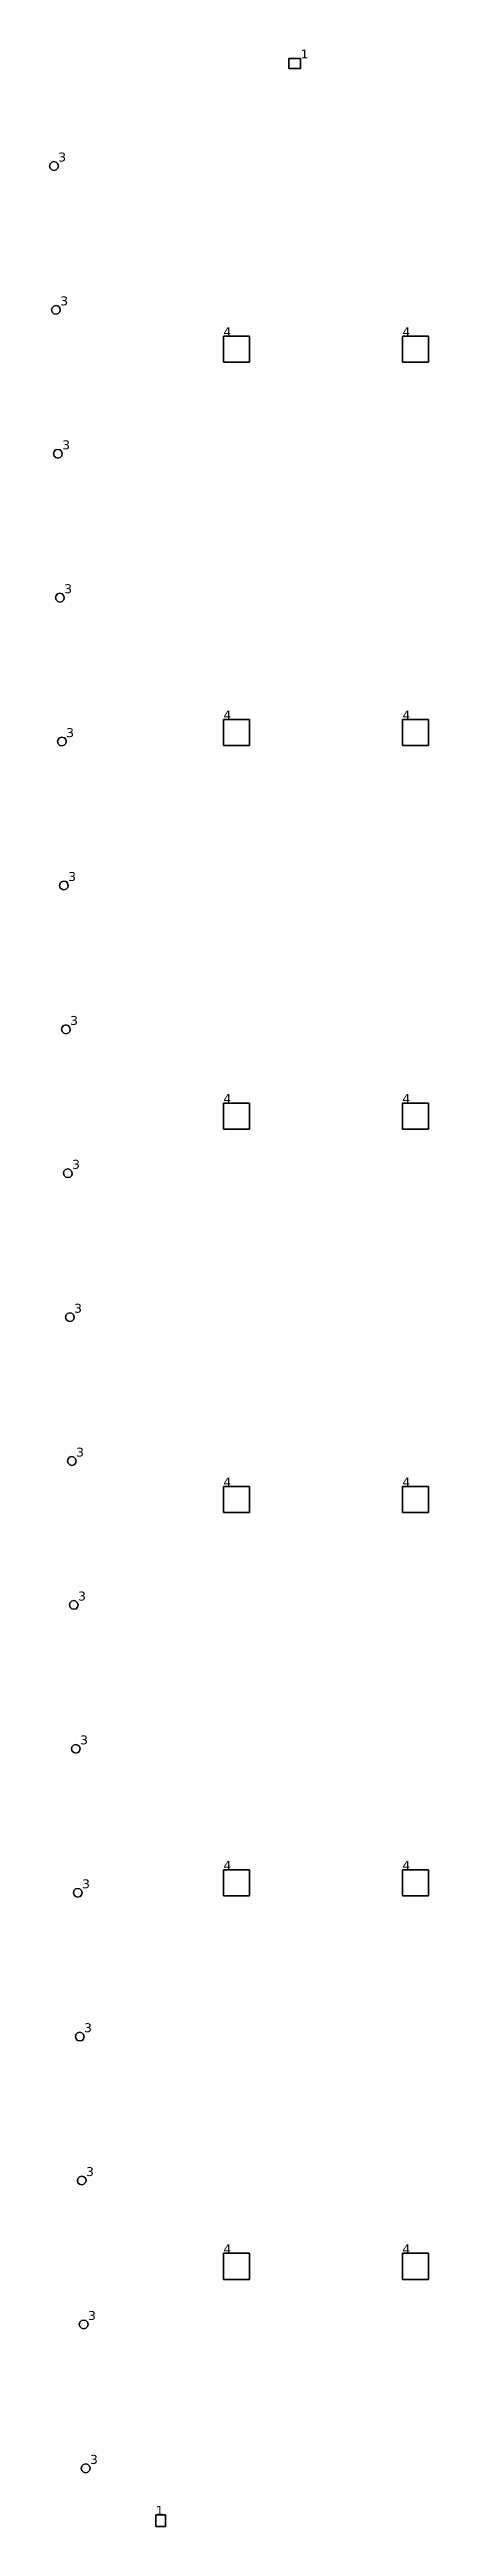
# Model space of a CAD drawing. Header units: inches. Extents: x -3 to 1235, y -1 to 963.
# Drawn here: x 148.86 to 156.5, y 65.7 to 115.65 of the extents above; entities that cross this region are included whole.
import ezdxf

# ---------------------------------------------------------------- set-up
doc = ezdxf.new("R2010")
doc.units = ezdxf.units.IN
doc.header["$MEASUREMENT"] = 0
doc.layers.add('DLX_TERR_LUM', color=7, linetype='Continuous', true_color=0x000000)
doc.layers.add('DLX_TERR_LUMKEY_IDX', color=7, linetype='Continuous', true_color=0x7f7f7f)
doc.styles.add('TableTextStyle', font='')
doc.styles.get('TableTextStyle').set_extended_font_data('VERDANA.TTF')

msp = doc.modelspace()

# ---------------------------------------------------------------- texts
at = {"layer": 'DLX_TERR_LUMKEY_IDX', "style": 'TableTextStyle'}
for s, p in [('1', (153.921, 115.466)), ('3', (149.037, 113.388)), ('3', (149.077, 110.487)), ('4', (152.364, 109.867)), ('4', (155.972, 109.867)), ('3', (149.117, 107.585)), ('3', (149.157, 104.684)), ('3', (149.197, 101.782)), ('4', (152.364, 102.135)), ('4', (155.972, 102.135)), ('3', (149.237, 98.881)), ('3', (149.277, 95.979)), ('4', (152.364, 94.404)), ('4', (155.972, 94.404)), ('3', (149.317, 93.078)), ('3', (149.357, 90.176)), ('3', (149.397, 87.275)), ('4', (152.364, 86.673)), ('4', (155.972, 86.673)), ('3', (149.437, 84.373)), ('3', (149.477, 81.472)), ('4', (152.364, 78.941)), ('4', (155.972, 78.941)), ('3', (149.517, 78.57)), ('3', (149.557, 75.669)), ('3', (149.597, 72.768)), ('4', (152.364, 71.21)), ('4', (155.972, 71.21)), ('3', (149.637, 69.866)), ('3', (149.677, 66.965)), ('1', (151, 65.937))]:
    msp.add_text(s, height=0.18, dxfattribs=at).set_placement(p)

# ---------------------------------------------------------------- linework, layer by layer
at = {"layer": 'DLX_TERR_LUM'}
for points in [[(153.686, 115.266, 0), (153.686, 115.466, 0)], [(153.686, 115.466, 0), (153.686, 115.466, 0)], [(153.686, 115.466, 0), (153.686, 115.266, 0)], [(153.686, 115.466, 0), (153.921, 115.466, 0)], [(153.921, 115.466, 0), (153.686, 115.466, 0)], [(153.686, 115.466, 0), (153.686, 115.466, 0)], [(153.686, 115.466, 0), (153.686, 115.266, 0)], [(153.921, 115.466, 0), (153.686, 115.466, 0)], [(153.686, 115.266, 0), (153.686, 115.466, 0)], [(153.686, 115.466, 0), (153.921, 115.466, 0)], [(153.921, 115.466, 0), (153.921, 115.266, 0)], [(153.921, 115.266, 0), (153.921, 115.466, 0)], [(153.921, 115.466, 0), (153.921, 115.466, 0)], [(153.921, 115.466, 0), (153.921, 115.466, 0)], [(153.921, 115.266, 0), (153.921, 115.466, 0)], [(153.921, 115.466, 0), (153.921, 115.266, 0)], [(153.921, 115.266, 0), (153.686, 115.266, 0)], [(153.686, 115.266, 0), (153.686, 115.266, 0)], [(153.686, 115.266, 0), (153.921, 115.266, 0)], [(153.686, 115.266, 0), (153.686, 115.266, 0)], [(153.686, 115.266, 0), (153.921, 115.266, 0)], [(153.921, 115.266, 0), (153.686, 115.266, 0)], [(153.921, 115.266, 0), (153.921, 115.266, 0)], [(153.921, 115.266, 0), (153.921, 115.266, 0)], [(148.872, 113.342, 0), (148.904, 113.374, 0)], [(148.904, 113.374, 0), (148.872, 113.342, 0)], [(148.904, 113.374, 0), (148.872, 113.342, 0)], [(148.872, 113.342, 0), (148.904, 113.374, 0)], [(148.904, 113.374, 0), (148.948, 113.387, 0)], [(148.948, 113.387, 0), (148.904, 113.374, 0)], [(148.948, 113.387, 0), (148.904, 113.374, 0)], [(148.904, 113.374, 0), (148.948, 113.387, 0)], [(148.904, 113.374, 0), (148.904, 113.374, 0)], [(148.904, 113.374, 0), (148.904, 113.374, 0)], [(148.948, 113.387, 0), (148.948, 113.387, 0)], [(148.948, 113.387, 0), (148.993, 113.376, 0)], [(148.993, 113.376, 0), (148.948, 113.387, 0)], [(148.948, 113.387, 0), (148.948, 113.387, 0)], [(148.993, 113.376, 0), (148.948, 113.387, 0)], [(148.948, 113.387, 0), (148.993, 113.376, 0)], [(148.993, 113.376, 0), (148.993, 113.376, 0)], [(148.993, 113.376, 0), (149.025, 113.344, 0)], [(149.025, 113.344, 0), (148.993, 113.376, 0)], [(148.993, 113.376, 0), (148.993, 113.376, 0)], [(149.025, 113.344, 0), (148.993, 113.376, 0)], [(148.993, 113.376, 0), (149.025, 113.344, 0)], [(148.861, 113.297, 0), (148.872, 113.342, 0)], [(148.872, 113.342, 0), (148.861, 113.297, 0)], [(148.872, 113.342, 0), (148.861, 113.297, 0)], [(148.861, 113.297, 0), (148.872, 113.342, 0)], [(148.874, 113.253, 0), (148.861, 113.297, 0)], [(148.861, 113.297, 0), (148.861, 113.297, 0)], [(148.861, 113.297, 0), (148.874, 113.253, 0)], [(148.861, 113.297, 0), (148.861, 113.297, 0)], [(148.861, 113.297, 0), (148.874, 113.253, 0)], [(148.874, 113.253, 0), (148.861, 113.297, 0)], [(148.872, 113.342, 0), (148.872, 113.342, 0)], [(148.872, 113.342, 0), (148.872, 113.342, 0)], [(148.906, 113.221, 0), (148.874, 113.253, 0)], [(148.874, 113.253, 0), (148.874, 113.253, 0)], [(148.874, 113.253, 0), (148.906, 113.221, 0)], [(148.874, 113.253, 0), (148.874, 113.253, 0)], [(148.874, 113.253, 0), (148.906, 113.221, 0)], [(148.906, 113.221, 0), (148.874, 113.253, 0)], [(148.951, 113.21, 0), (148.906, 113.221, 0)], [(148.906, 113.221, 0), (148.906, 113.221, 0)], [(148.906, 113.221, 0), (148.951, 113.21, 0)], [(148.906, 113.221, 0), (148.906, 113.221, 0)], [(148.906, 113.221, 0), (148.951, 113.21, 0)], [(148.951, 113.21, 0), (148.906, 113.221, 0)], [(148.995, 113.223, 0), (148.951, 113.21, 0)], [(148.951, 113.21, 0), (148.995, 113.223, 0)], [(148.951, 113.21, 0), (148.995, 113.223, 0)], [(148.995, 113.223, 0), (148.951, 113.21, 0)], [(148.951, 113.21, 0), (148.951, 113.21, 0)], [(148.951, 113.21, 0), (148.951, 113.21, 0)], [(149.027, 113.255, 0), (148.995, 113.223, 0)], [(148.995, 113.223, 0), (149.027, 113.255, 0)], [(148.995, 113.223, 0), (149.027, 113.255, 0)], [(149.027, 113.255, 0), (148.995, 113.223, 0)], [(148.995, 113.223, 0), (148.995, 113.223, 0)], [(148.995, 113.223, 0), (148.995, 113.223, 0)], [(149.025, 113.344, 0), (149.025, 113.344, 0)], [(149.025, 113.344, 0), (149.038, 113.3, 0)], [(149.038, 113.3, 0), (149.025, 113.344, 0)], [(149.025, 113.344, 0), (149.025, 113.344, 0)], [(149.038, 113.3, 0), (149.025, 113.344, 0)], [(149.025, 113.344, 0), (149.038, 113.3, 0)], [(149.038, 113.3, 0), (149.027, 113.255, 0)], [(149.027, 113.255, 0), (149.038, 113.3, 0)], [(149.027, 113.255, 0), (149.038, 113.3, 0)], [(149.038, 113.3, 0), (149.027, 113.255, 0)], [(149.027, 113.255, 0), (149.027, 113.255, 0)], [(149.027, 113.255, 0), (149.027, 113.255, 0)], [(149.038, 113.3, 0), (149.038, 113.3, 0)], [(149.038, 113.3, 0), (149.038, 113.3, 0)], [(148.901, 110.396, 0), (148.912, 110.44, 0)], [(148.912, 110.44, 0), (148.901, 110.396, 0)], [(148.912, 110.44, 0), (148.901, 110.396, 0)], [(148.901, 110.396, 0), (148.912, 110.44, 0)], [(148.914, 110.352, 0), (148.901, 110.396, 0)], [(148.901, 110.396, 0), (148.901, 110.396, 0)], [(148.901, 110.396, 0), (148.914, 110.352, 0)], [(148.901, 110.396, 0), (148.901, 110.396, 0)], [(148.901, 110.396, 0), (148.914, 110.352, 0)], [(148.914, 110.352, 0), (148.901, 110.396, 0)], [(148.912, 110.44, 0), (148.944, 110.473, 0)], [(148.944, 110.473, 0), (148.912, 110.44, 0)], [(148.944, 110.473, 0), (148.912, 110.44, 0)], [(148.912, 110.44, 0), (148.944, 110.473, 0)], [(148.912, 110.44, 0), (148.912, 110.44, 0)], [(148.912, 110.44, 0), (148.912, 110.44, 0)], [(148.944, 110.473, 0), (148.988, 110.485, 0)], [(148.988, 110.485, 0), (148.944, 110.473, 0)], [(148.988, 110.485, 0), (148.944, 110.473, 0)], [(148.944, 110.473, 0), (148.988, 110.485, 0)], [(148.944, 110.473, 0), (148.944, 110.473, 0)], [(148.944, 110.473, 0), (148.944, 110.473, 0)], [(148.988, 110.485, 0), (148.988, 110.485, 0)], [(148.988, 110.485, 0), (149.033, 110.474, 0)], [(149.033, 110.474, 0), (148.988, 110.485, 0)], [(148.988, 110.485, 0), (148.988, 110.485, 0)], [(149.033, 110.474, 0), (148.988, 110.485, 0)], [(148.988, 110.485, 0), (149.033, 110.474, 0)], [(149.033, 110.474, 0), (149.033, 110.474, 0)], [(149.033, 110.474, 0), (149.065, 110.442, 0)], [(149.065, 110.442, 0), (149.033, 110.474, 0)], [(149.033, 110.474, 0), (149.033, 110.474, 0)], [(149.065, 110.442, 0), (149.033, 110.474, 0)], [(149.033, 110.474, 0), (149.065, 110.442, 0)], [(149.065, 110.442, 0), (149.065, 110.442, 0)], [(149.065, 110.442, 0), (149.078, 110.398, 0)], [(149.078, 110.398, 0), (149.065, 110.442, 0)], [(149.065, 110.442, 0), (149.065, 110.442, 0)], [(149.078, 110.398, 0), (149.065, 110.442, 0)], [(149.065, 110.442, 0), (149.078, 110.398, 0)], [(149.078, 110.398, 0), (149.067, 110.354, 0)], [(149.067, 110.354, 0), (149.078, 110.398, 0)], [(149.067, 110.354, 0), (149.078, 110.398, 0)], [(149.078, 110.398, 0), (149.067, 110.354, 0)], [(149.078, 110.398, 0), (149.078, 110.398, 0)], [(149.078, 110.398, 0), (149.078, 110.398, 0)], [(148.946, 110.32, 0), (148.914, 110.352, 0)], [(148.914, 110.352, 0), (148.914, 110.352, 0)], [(148.914, 110.352, 0), (148.946, 110.32, 0)], [(148.914, 110.352, 0), (148.914, 110.352, 0)], [(148.914, 110.352, 0), (148.946, 110.32, 0)], [(148.946, 110.32, 0), (148.914, 110.352, 0)], [(148.991, 110.309, 0), (148.946, 110.32, 0)], [(148.946, 110.32, 0), (148.946, 110.32, 0)], [(148.946, 110.32, 0), (148.991, 110.309, 0)], [(148.946, 110.32, 0), (148.946, 110.32, 0)], [(148.946, 110.32, 0), (148.991, 110.309, 0)], [(148.991, 110.309, 0), (148.946, 110.32, 0)], [(149.035, 110.321, 0), (148.991, 110.309, 0)], [(148.991, 110.309, 0), (149.035, 110.321, 0)], [(148.991, 110.309, 0), (149.035, 110.321, 0)], [(149.035, 110.321, 0), (148.991, 110.309, 0)], [(148.991, 110.309, 0), (148.991, 110.309, 0)], [(148.991, 110.309, 0), (148.991, 110.309, 0)], [(149.067, 110.354, 0), (149.035, 110.321, 0)], [(149.035, 110.321, 0), (149.067, 110.354, 0)], [(149.035, 110.321, 0), (149.067, 110.354, 0)], [(149.067, 110.354, 0), (149.035, 110.321, 0)], [(149.035, 110.321, 0), (149.035, 110.321, 0)], [(149.035, 110.321, 0), (149.035, 110.321, 0)], [(149.067, 110.354, 0), (149.067, 110.354, 0)], [(149.067, 110.354, 0), (149.067, 110.354, 0)], [(152.364, 109.342, 0), (152.364, 109.867, 0)], [(152.364, 109.867, 0), (152.364, 109.867, 0)], [(152.364, 109.867, 0), (152.364, 109.342, 0)], [(152.364, 109.867, 0), (152.889, 109.867, 0)], [(152.889, 109.867, 0), (152.364, 109.867, 0)], [(152.364, 109.867, 0), (152.364, 109.867, 0)], [(152.889, 109.867, 0), (152.364, 109.867, 0)], [(152.364, 109.867, 0), (152.364, 109.342, 0)], [(152.364, 109.342, 0), (152.364, 109.867, 0)], [(152.364, 109.867, 0), (152.889, 109.867, 0)], [(152.889, 109.867, 0), (152.889, 109.867, 0)], [(152.889, 109.867, 0), (152.889, 109.342, 0)], [(152.889, 109.342, 0), (152.889, 109.867, 0)], [(152.889, 109.867, 0), (152.889, 109.867, 0)], [(152.889, 109.342, 0), (152.889, 109.867, 0)], [(152.889, 109.867, 0), (152.889, 109.342, 0)], [(155.972, 109.342, 0), (155.972, 109.867, 0)], [(155.972, 109.867, 0), (155.972, 109.867, 0)], [(155.972, 109.867, 0), (155.972, 109.342, 0)], [(155.972, 109.867, 0), (156.497, 109.867, 0)], [(156.497, 109.867, 0), (155.972, 109.867, 0)], [(155.972, 109.867, 0), (155.972, 109.867, 0)], [(156.497, 109.867, 0), (155.972, 109.867, 0)], [(155.972, 109.867, 0), (155.972, 109.342, 0)], [(155.972, 109.342, 0), (155.972, 109.867, 0)], [(155.972, 109.867, 0), (156.497, 109.867, 0)], [(156.497, 109.867, 0), (156.497, 109.867, 0)], [(156.497, 109.867, 0), (156.497, 109.342, 0)], [(156.497, 109.342, 0), (156.497, 109.867, 0)], [(156.497, 109.867, 0), (156.497, 109.867, 0)], [(156.497, 109.342, 0), (156.497, 109.867, 0)], [(156.497, 109.867, 0), (156.497, 109.342, 0)], [(152.889, 109.342, 0), (152.364, 109.342, 0)], [(152.364, 109.342, 0), (152.364, 109.342, 0)], [(152.364, 109.342, 0), (152.889, 109.342, 0)], [(152.364, 109.342, 0), (152.364, 109.342, 0)], [(152.364, 109.342, 0), (152.889, 109.342, 0)], [(152.889, 109.342, 0), (152.364, 109.342, 0)], [(152.889, 109.342, 0), (152.889, 109.342, 0)], [(152.889, 109.342, 0), (152.889, 109.342, 0)], [(156.497, 109.342, 0), (155.972, 109.342, 0)], [(155.972, 109.342, 0), (155.972, 109.342, 0)], [(155.972, 109.342, 0), (156.497, 109.342, 0)], [(155.972, 109.342, 0), (155.972, 109.342, 0)], [(155.972, 109.342, 0), (156.497, 109.342, 0)], [(156.497, 109.342, 0), (155.972, 109.342, 0)], [(156.497, 109.342, 0), (156.497, 109.342, 0)], [(156.497, 109.342, 0), (156.497, 109.342, 0)], [(148.941, 107.494, 0), (148.952, 107.539, 0)], [(148.952, 107.539, 0), (148.941, 107.494, 0)], [(148.952, 107.539, 0), (148.941, 107.494, 0)], [(148.941, 107.494, 0), (148.952, 107.539, 0)], [(148.954, 107.45, 0), (148.941, 107.494, 0)], [(148.941, 107.494, 0), (148.941, 107.494, 0)], [(148.941, 107.494, 0), (148.954, 107.45, 0)], [(148.941, 107.494, 0), (148.941, 107.494, 0)], [(148.941, 107.494, 0), (148.954, 107.45, 0)], [(148.954, 107.45, 0), (148.941, 107.494, 0)], [(148.952, 107.539, 0), (148.984, 107.572, 0)], [(148.984, 107.572, 0), (148.952, 107.539, 0)], [(148.984, 107.572, 0), (148.952, 107.539, 0)], [(148.952, 107.539, 0), (148.984, 107.572, 0)], [(148.952, 107.539, 0), (148.952, 107.539, 0)], [(148.952, 107.539, 0), (148.952, 107.539, 0)], [(148.986, 107.418, 0), (148.954, 107.45, 0)], [(148.954, 107.45, 0), (148.954, 107.45, 0)], [(148.954, 107.45, 0), (148.986, 107.418, 0)], [(148.954, 107.45, 0), (148.954, 107.45, 0)], [(148.954, 107.45, 0), (148.986, 107.418, 0)], [(148.986, 107.418, 0), (148.954, 107.45, 0)], [(148.984, 107.572, 0), (149.028, 107.584, 0)], [(149.028, 107.584, 0), (148.984, 107.572, 0)], [(149.028, 107.584, 0), (148.984, 107.572, 0)], [(148.984, 107.572, 0), (149.028, 107.584, 0)], [(148.984, 107.572, 0), (148.984, 107.572, 0)], [(148.984, 107.572, 0), (148.984, 107.572, 0)], [(149.031, 107.407, 0), (148.986, 107.418, 0)], [(148.986, 107.418, 0), (148.986, 107.418, 0)], [(148.986, 107.418, 0), (149.031, 107.407, 0)], [(148.986, 107.418, 0), (148.986, 107.418, 0)], [(148.986, 107.418, 0), (149.031, 107.407, 0)], [(149.031, 107.407, 0), (148.986, 107.418, 0)], [(149.028, 107.584, 0), (149.028, 107.584, 0)], [(149.028, 107.584, 0), (149.073, 107.573, 0)], [(149.073, 107.573, 0), (149.028, 107.584, 0)], [(149.028, 107.584, 0), (149.028, 107.584, 0)], [(149.073, 107.573, 0), (149.028, 107.584, 0)], [(149.028, 107.584, 0), (149.073, 107.573, 0)], [(149.075, 107.42, 0), (149.031, 107.407, 0)], [(149.031, 107.407, 0), (149.075, 107.42, 0)], [(149.031, 107.407, 0), (149.075, 107.42, 0)], [(149.075, 107.42, 0), (149.031, 107.407, 0)], [(149.031, 107.407, 0), (149.031, 107.407, 0)], [(149.031, 107.407, 0), (149.031, 107.407, 0)], [(149.073, 107.573, 0), (149.073, 107.573, 0)], [(149.073, 107.573, 0), (149.105, 107.541, 0)], [(149.105, 107.541, 0), (149.073, 107.573, 0)], [(149.073, 107.573, 0), (149.073, 107.573, 0)], [(149.105, 107.541, 0), (149.073, 107.573, 0)], [(149.073, 107.573, 0), (149.105, 107.541, 0)], [(149.107, 107.452, 0), (149.075, 107.42, 0)], [(149.075, 107.42, 0), (149.107, 107.452, 0)], [(149.075, 107.42, 0), (149.107, 107.452, 0)], [(149.107, 107.452, 0), (149.075, 107.42, 0)], [(149.075, 107.42, 0), (149.075, 107.42, 0)], [(149.075, 107.42, 0), (149.075, 107.42, 0)], [(149.105, 107.541, 0), (149.105, 107.541, 0)], [(149.105, 107.541, 0), (149.118, 107.497, 0)], [(149.118, 107.497, 0), (149.105, 107.541, 0)], [(149.105, 107.541, 0), (149.105, 107.541, 0)], [(149.118, 107.497, 0), (149.105, 107.541, 0)], [(149.105, 107.541, 0), (149.118, 107.497, 0)], [(149.118, 107.497, 0), (149.107, 107.452, 0)], [(149.107, 107.452, 0), (149.118, 107.497, 0)], [(149.107, 107.452, 0), (149.118, 107.497, 0)], [(149.118, 107.497, 0), (149.107, 107.452, 0)], [(149.107, 107.452, 0), (149.107, 107.452, 0)], [(149.107, 107.452, 0), (149.107, 107.452, 0)], [(149.118, 107.497, 0), (149.118, 107.497, 0)], [(149.118, 107.497, 0), (149.118, 107.497, 0)], [(148.981, 104.593, 0), (148.992, 104.637, 0)], [(148.992, 104.637, 0), (148.981, 104.593, 0)], [(148.992, 104.637, 0), (148.981, 104.593, 0)], [(148.981, 104.593, 0), (148.992, 104.637, 0)], [(148.994, 104.549, 0), (148.981, 104.593, 0)], [(148.981, 104.593, 0), (148.981, 104.593, 0)], [(148.981, 104.593, 0), (148.994, 104.549, 0)], [(148.981, 104.593, 0), (148.981, 104.593, 0)], [(148.981, 104.593, 0), (148.994, 104.549, 0)], [(148.994, 104.549, 0), (148.981, 104.593, 0)], [(148.992, 104.637, 0), (149.024, 104.67, 0)], [(149.024, 104.67, 0), (148.992, 104.637, 0)], [(149.024, 104.67, 0), (148.992, 104.637, 0)], [(148.992, 104.637, 0), (149.024, 104.67, 0)], [(148.992, 104.637, 0), (148.992, 104.637, 0)], [(148.992, 104.637, 0), (148.992, 104.637, 0)], [(149.026, 104.517, 0), (148.994, 104.549, 0)], [(148.994, 104.549, 0), (148.994, 104.549, 0)], [(148.994, 104.549, 0), (149.026, 104.517, 0)], [(148.994, 104.549, 0), (148.994, 104.549, 0)], [(148.994, 104.549, 0), (149.026, 104.517, 0)], [(149.026, 104.517, 0), (148.994, 104.549, 0)], [(149.024, 104.67, 0), (149.068, 104.683, 0)], [(149.068, 104.683, 0), (149.024, 104.67, 0)], [(149.068, 104.683, 0), (149.024, 104.67, 0)], [(149.024, 104.67, 0), (149.068, 104.683, 0)], [(149.024, 104.67, 0), (149.024, 104.67, 0)], [(149.024, 104.67, 0), (149.024, 104.67, 0)], [(149.071, 104.506, 0), (149.026, 104.517, 0)], [(149.026, 104.517, 0), (149.026, 104.517, 0)], [(149.026, 104.517, 0), (149.071, 104.506, 0)], [(149.026, 104.517, 0), (149.026, 104.517, 0)], [(149.026, 104.517, 0), (149.071, 104.506, 0)], [(149.071, 104.506, 0), (149.026, 104.517, 0)], [(149.068, 104.683, 0), (149.068, 104.683, 0)], [(149.068, 104.683, 0), (149.113, 104.671, 0)], [(149.113, 104.671, 0), (149.068, 104.683, 0)], [(149.068, 104.683, 0), (149.068, 104.683, 0)], [(149.113, 104.671, 0), (149.068, 104.683, 0)], [(149.068, 104.683, 0), (149.113, 104.671, 0)], [(149.115, 104.518, 0), (149.071, 104.506, 0)], [(149.071, 104.506, 0), (149.115, 104.518, 0)], [(149.071, 104.506, 0), (149.115, 104.518, 0)], [(149.115, 104.518, 0), (149.071, 104.506, 0)], [(149.071, 104.506, 0), (149.071, 104.506, 0)], [(149.071, 104.506, 0), (149.071, 104.506, 0)], [(149.113, 104.671, 0), (149.113, 104.671, 0)], [(149.113, 104.671, 0), (149.145, 104.639, 0)], [(149.145, 104.639, 0), (149.113, 104.671, 0)], [(149.113, 104.671, 0), (149.113, 104.671, 0)], [(149.145, 104.639, 0), (149.113, 104.671, 0)], [(149.113, 104.671, 0), (149.145, 104.639, 0)], [(149.147, 104.551, 0), (149.115, 104.518, 0)], [(149.115, 104.518, 0), (149.147, 104.551, 0)], [(149.115, 104.518, 0), (149.147, 104.551, 0)], [(149.147, 104.551, 0), (149.115, 104.518, 0)], [(149.115, 104.518, 0), (149.115, 104.518, 0)], [(149.115, 104.518, 0), (149.115, 104.518, 0)], [(149.145, 104.639, 0), (149.145, 104.639, 0)], [(149.145, 104.639, 0), (149.158, 104.595, 0)], [(149.158, 104.595, 0), (149.145, 104.639, 0)], [(149.145, 104.639, 0), (149.145, 104.639, 0)], [(149.158, 104.595, 0), (149.145, 104.639, 0)], [(149.145, 104.639, 0), (149.158, 104.595, 0)], [(149.158, 104.595, 0), (149.147, 104.551, 0)], [(149.147, 104.551, 0), (149.158, 104.595, 0)], [(149.147, 104.551, 0), (149.158, 104.595, 0)], [(149.158, 104.595, 0), (149.147, 104.551, 0)], [(149.147, 104.551, 0), (149.147, 104.551, 0)], [(149.147, 104.551, 0), (149.147, 104.551, 0)], [(149.158, 104.595, 0), (149.158, 104.595, 0)], [(149.158, 104.595, 0), (149.158, 104.595, 0)], [(152.364, 101.61, 0), (152.364, 102.135, 0)], [(152.364, 102.135, 0), (152.364, 102.135, 0)], [(152.364, 102.135, 0), (152.364, 101.61, 0)], [(152.364, 102.135, 0), (152.889, 102.135, 0)], [(152.889, 102.135, 0), (152.364, 102.135, 0)], [(152.364, 102.135, 0), (152.364, 102.135, 0)], [(152.889, 102.135, 0), (152.364, 102.135, 0)], [(152.364, 102.135, 0), (152.364, 101.61, 0)], [(152.364, 101.61, 0), (152.364, 102.135, 0)], [(152.364, 102.135, 0), (152.889, 102.135, 0)], [(152.889, 102.135, 0), (152.889, 102.135, 0)], [(152.889, 102.135, 0), (152.889, 101.61, 0)], [(152.889, 101.61, 0), (152.889, 102.135, 0)], [(152.889, 102.135, 0), (152.889, 102.135, 0)], [(152.889, 101.61, 0), (152.889, 102.135, 0)], [(152.889, 102.135, 0), (152.889, 101.61, 0)], [(155.972, 101.61, 0), (155.972, 102.135, 0)], [(155.972, 102.135, 0), (155.972, 102.135, 0)], [(155.972, 102.135, 0), (155.972, 101.61, 0)], [(155.972, 102.135, 0), (156.497, 102.135, 0)], [(156.497, 102.135, 0), (155.972, 102.135, 0)], [(155.972, 102.135, 0), (155.972, 102.135, 0)], [(156.497, 102.135, 0), (155.972, 102.135, 0)], [(155.972, 102.135, 0), (155.972, 101.61, 0)], [(155.972, 101.61, 0), (155.972, 102.135, 0)], [(155.972, 102.135, 0), (156.497, 102.135, 0)], [(156.497, 102.135, 0), (156.497, 102.135, 0)], [(156.497, 102.135, 0), (156.497, 101.61, 0)], [(156.497, 101.61, 0), (156.497, 102.135, 0)], [(156.497, 102.135, 0), (156.497, 102.135, 0)], [(156.497, 101.61, 0), (156.497, 102.135, 0)], [(156.497, 102.135, 0), (156.497, 101.61, 0)], [(149.021, 101.691, 0), (149.032, 101.736, 0)], [(149.032, 101.736, 0), (149.021, 101.691, 0)], [(149.032, 101.736, 0), (149.021, 101.691, 0)], [(149.021, 101.691, 0), (149.032, 101.736, 0)], [(149.034, 101.647, 0), (149.021, 101.691, 0)], [(149.021, 101.691, 0), (149.021, 101.691, 0)], [(149.021, 101.691, 0), (149.034, 101.647, 0)], [(149.021, 101.691, 0), (149.021, 101.691, 0)], [(149.021, 101.691, 0), (149.034, 101.647, 0)], [(149.034, 101.647, 0), (149.021, 101.691, 0)], [(149.032, 101.736, 0), (149.064, 101.769, 0)], [(149.064, 101.769, 0), (149.032, 101.736, 0)], [(149.064, 101.769, 0), (149.032, 101.736, 0)], [(149.032, 101.736, 0), (149.064, 101.769, 0)], [(149.032, 101.736, 0), (149.032, 101.736, 0)], [(149.032, 101.736, 0), (149.032, 101.736, 0)], [(149.066, 101.616, 0), (149.034, 101.647, 0)], [(149.034, 101.647, 0), (149.034, 101.647, 0)], [(149.034, 101.647, 0), (149.066, 101.616, 0)], [(149.034, 101.647, 0), (149.034, 101.647, 0)], [(149.034, 101.647, 0), (149.066, 101.616, 0)], [(149.066, 101.616, 0), (149.034, 101.647, 0)], [(149.064, 101.769, 0), (149.108, 101.781, 0)], [(149.108, 101.781, 0), (149.064, 101.769, 0)], [(149.108, 101.781, 0), (149.064, 101.769, 0)], [(149.064, 101.769, 0), (149.108, 101.781, 0)], [(149.064, 101.769, 0), (149.064, 101.769, 0)], [(149.064, 101.769, 0), (149.064, 101.769, 0)], [(149.111, 101.604, 0), (149.066, 101.616, 0)], [(149.066, 101.616, 0), (149.066, 101.616, 0)], [(149.066, 101.616, 0), (149.111, 101.604, 0)], [(149.066, 101.616, 0), (149.066, 101.616, 0)], [(149.066, 101.616, 0), (149.111, 101.604, 0)], [(149.111, 101.604, 0), (149.066, 101.616, 0)], [(149.108, 101.781, 0), (149.108, 101.781, 0)], [(149.108, 101.781, 0), (149.153, 101.77, 0)], [(149.153, 101.77, 0), (149.108, 101.781, 0)], [(149.108, 101.781, 0), (149.108, 101.781, 0)], [(149.153, 101.77, 0), (149.108, 101.781, 0)], [(149.108, 101.781, 0), (149.153, 101.77, 0)], [(149.155, 101.617, 0), (149.111, 101.604, 0)], [(149.111, 101.604, 0), (149.155, 101.617, 0)], [(149.111, 101.604, 0), (149.155, 101.617, 0)], [(149.155, 101.617, 0), (149.111, 101.604, 0)], [(149.111, 101.604, 0), (149.111, 101.604, 0)], [(149.111, 101.604, 0), (149.111, 101.604, 0)], [(149.153, 101.77, 0), (149.153, 101.77, 0)], [(149.153, 101.77, 0), (149.186, 101.738, 0)], [(149.186, 101.738, 0), (149.153, 101.77, 0)], [(149.153, 101.77, 0), (149.153, 101.77, 0)], [(149.186, 101.738, 0), (149.153, 101.77, 0)], [(149.153, 101.77, 0), (149.186, 101.738, 0)], [(149.187, 101.65, 0), (149.155, 101.617, 0)], [(149.155, 101.617, 0), (149.187, 101.65, 0)], [(149.155, 101.617, 0), (149.187, 101.65, 0)], [(149.187, 101.65, 0), (149.155, 101.617, 0)], [(149.155, 101.617, 0), (149.155, 101.617, 0)], [(149.155, 101.617, 0), (149.155, 101.617, 0)], [(149.186, 101.738, 0), (149.186, 101.738, 0)], [(149.186, 101.738, 0), (149.198, 101.694, 0)], [(149.198, 101.694, 0), (149.186, 101.738, 0)], [(149.186, 101.738, 0), (149.186, 101.738, 0)], [(149.198, 101.694, 0), (149.186, 101.738, 0)], [(149.186, 101.738, 0), (149.198, 101.694, 0)], [(149.198, 101.694, 0), (149.187, 101.65, 0)], [(149.187, 101.65, 0), (149.198, 101.694, 0)], [(149.187, 101.65, 0), (149.198, 101.694, 0)], [(149.198, 101.694, 0), (149.187, 101.65, 0)], [(149.187, 101.65, 0), (149.187, 101.65, 0)], [(149.187, 101.65, 0), (149.187, 101.65, 0)], [(149.198, 101.694, 0), (149.198, 101.694, 0)], [(149.198, 101.694, 0), (149.198, 101.694, 0)], [(152.889, 101.61, 0), (152.364, 101.61, 0)], [(152.364, 101.61, 0), (152.364, 101.61, 0)], [(152.364, 101.61, 0), (152.889, 101.61, 0)], [(152.364, 101.61, 0), (152.364, 101.61, 0)], [(152.364, 101.61, 0), (152.889, 101.61, 0)], [(152.889, 101.61, 0), (152.364, 101.61, 0)], [(152.889, 101.61, 0), (152.889, 101.61, 0)], [(152.889, 101.61, 0), (152.889, 101.61, 0)], [(156.497, 101.61, 0), (155.972, 101.61, 0)], [(155.972, 101.61, 0), (155.972, 101.61, 0)], [(155.972, 101.61, 0), (156.497, 101.61, 0)], [(155.972, 101.61, 0), (155.972, 101.61, 0)], [(155.972, 101.61, 0), (156.497, 101.61, 0)], [(156.497, 101.61, 0), (155.972, 101.61, 0)], [(156.497, 101.61, 0), (156.497, 101.61, 0)], [(156.497, 101.61, 0), (156.497, 101.61, 0)], [(149.061, 98.79, 0), (149.072, 98.834, 0)], [(149.072, 98.834, 0), (149.061, 98.79, 0)], [(149.072, 98.834, 0), (149.061, 98.79, 0)], [(149.061, 98.79, 0), (149.072, 98.834, 0)], [(149.074, 98.746, 0), (149.061, 98.79, 0)], [(149.061, 98.79, 0), (149.061, 98.79, 0)], [(149.061, 98.79, 0), (149.074, 98.746, 0)], [(149.061, 98.79, 0), (149.061, 98.79, 0)], [(149.061, 98.79, 0), (149.074, 98.746, 0)], [(149.074, 98.746, 0), (149.061, 98.79, 0)], [(149.072, 98.834, 0), (149.104, 98.867, 0)], [(149.104, 98.867, 0), (149.072, 98.834, 0)], [(149.104, 98.867, 0), (149.072, 98.834, 0)], [(149.072, 98.834, 0), (149.104, 98.867, 0)], [(149.072, 98.834, 0), (149.072, 98.834, 0)], [(149.072, 98.834, 0), (149.072, 98.834, 0)], [(149.106, 98.714, 0), (149.074, 98.746, 0)], [(149.074, 98.746, 0), (149.074, 98.746, 0)], [(149.074, 98.746, 0), (149.106, 98.714, 0)], [(149.074, 98.746, 0), (149.074, 98.746, 0)], [(149.074, 98.746, 0), (149.106, 98.714, 0)], [(149.106, 98.714, 0), (149.074, 98.746, 0)], [(149.104, 98.867, 0), (149.148, 98.88, 0)], [(149.148, 98.88, 0), (149.104, 98.867, 0)], [(149.148, 98.88, 0), (149.104, 98.867, 0)], [(149.104, 98.867, 0), (149.148, 98.88, 0)], [(149.104, 98.867, 0), (149.104, 98.867, 0)], [(149.104, 98.867, 0), (149.104, 98.867, 0)], [(149.151, 98.703, 0), (149.106, 98.714, 0)], [(149.106, 98.714, 0), (149.106, 98.714, 0)], [(149.106, 98.714, 0), (149.151, 98.703, 0)], [(149.106, 98.714, 0), (149.106, 98.714, 0)], [(149.106, 98.714, 0), (149.151, 98.703, 0)], [(149.151, 98.703, 0), (149.106, 98.714, 0)], [(149.148, 98.88, 0), (149.148, 98.88, 0)], [(149.148, 98.88, 0), (149.193, 98.868, 0)], [(149.193, 98.868, 0), (149.148, 98.88, 0)], [(149.148, 98.88, 0), (149.148, 98.88, 0)], [(149.193, 98.868, 0), (149.148, 98.88, 0)], [(149.148, 98.88, 0), (149.193, 98.868, 0)], [(149.195, 98.715, 0), (149.151, 98.703, 0)], [(149.151, 98.703, 0), (149.195, 98.715, 0)], [(149.151, 98.703, 0), (149.195, 98.715, 0)], [(149.195, 98.715, 0), (149.151, 98.703, 0)], [(149.151, 98.703, 0), (149.151, 98.703, 0)], [(149.151, 98.703, 0), (149.151, 98.703, 0)], [(149.193, 98.868, 0), (149.193, 98.868, 0)], [(149.193, 98.868, 0), (149.226, 98.836, 0)], [(149.226, 98.836, 0), (149.193, 98.868, 0)], [(149.193, 98.868, 0), (149.193, 98.868, 0)], [(149.226, 98.836, 0), (149.193, 98.868, 0)], [(149.193, 98.868, 0), (149.226, 98.836, 0)], [(149.227, 98.748, 0), (149.195, 98.715, 0)], [(149.195, 98.715, 0), (149.227, 98.748, 0)], [(149.195, 98.715, 0), (149.227, 98.748, 0)], [(149.227, 98.748, 0), (149.195, 98.715, 0)], [(149.195, 98.715, 0), (149.195, 98.715, 0)], [(149.195, 98.715, 0), (149.195, 98.715, 0)], [(149.226, 98.836, 0), (149.226, 98.836, 0)], [(149.226, 98.836, 0), (149.238, 98.792, 0)], [(149.238, 98.792, 0), (149.226, 98.836, 0)], [(149.226, 98.836, 0), (149.226, 98.836, 0)], [(149.238, 98.792, 0), (149.226, 98.836, 0)], [(149.226, 98.836, 0), (149.238, 98.792, 0)], [(149.238, 98.792, 0), (149.227, 98.748, 0)], [(149.227, 98.748, 0), (149.238, 98.792, 0)], [(149.227, 98.748, 0), (149.238, 98.792, 0)], [(149.238, 98.792, 0), (149.227, 98.748, 0)], [(149.227, 98.748, 0), (149.227, 98.748, 0)], [(149.227, 98.748, 0), (149.227, 98.748, 0)], [(149.238, 98.792, 0), (149.238, 98.792, 0)], [(149.238, 98.792, 0), (149.238, 98.792, 0)], [(149.101, 95.888, 0), (149.112, 95.933, 0)], [(149.112, 95.933, 0), (149.101, 95.888, 0)], [(149.112, 95.933, 0), (149.101, 95.888, 0)], [(149.101, 95.888, 0), (149.112, 95.933, 0)], [(149.112, 95.933, 0), (149.144, 95.966, 0)], [(149.144, 95.966, 0), (149.112, 95.933, 0)], [(149.144, 95.966, 0), (149.112, 95.933, 0)], [(149.112, 95.933, 0), (149.144, 95.966, 0)], [(149.112, 95.933, 0), (149.112, 95.933, 0)], [(149.112, 95.933, 0), (149.112, 95.933, 0)], [(149.144, 95.966, 0), (149.188, 95.978, 0)], [(149.188, 95.978, 0), (149.144, 95.966, 0)], [(149.188, 95.978, 0), (149.144, 95.966, 0)], [(149.144, 95.966, 0), (149.188, 95.978, 0)], [(149.144, 95.966, 0), (149.144, 95.966, 0)], [(149.144, 95.966, 0), (149.144, 95.966, 0)], [(149.188, 95.978, 0), (149.188, 95.978, 0)], [(149.188, 95.978, 0), (149.233, 95.967, 0)], [(149.233, 95.967, 0), (149.188, 95.978, 0)], [(149.188, 95.978, 0), (149.188, 95.978, 0)], [(149.233, 95.967, 0), (149.188, 95.978, 0)], [(149.188, 95.978, 0), (149.233, 95.967, 0)], [(149.233, 95.967, 0), (149.233, 95.967, 0)], [(149.233, 95.967, 0), (149.266, 95.935, 0)], [(149.266, 95.935, 0), (149.233, 95.967, 0)], [(149.233, 95.967, 0), (149.233, 95.967, 0)], [(149.266, 95.935, 0), (149.233, 95.967, 0)], [(149.233, 95.967, 0), (149.266, 95.935, 0)], [(149.266, 95.935, 0), (149.266, 95.935, 0)], [(149.266, 95.935, 0), (149.278, 95.891, 0)], [(149.278, 95.891, 0), (149.266, 95.935, 0)], [(149.266, 95.935, 0), (149.266, 95.935, 0)], [(149.278, 95.891, 0), (149.266, 95.935, 0)], [(149.266, 95.935, 0), (149.278, 95.891, 0)], [(149.114, 95.844, 0), (149.101, 95.888, 0)], [(149.101, 95.888, 0), (149.101, 95.888, 0)], [(149.101, 95.888, 0), (149.114, 95.844, 0)], [(149.101, 95.888, 0), (149.101, 95.888, 0)], [(149.101, 95.888, 0), (149.114, 95.844, 0)], [(149.114, 95.844, 0), (149.101, 95.888, 0)], [(149.146, 95.813, 0), (149.114, 95.844, 0)], [(149.114, 95.844, 0), (149.114, 95.844, 0)], [(149.114, 95.844, 0), (149.146, 95.813, 0)], [(149.114, 95.844, 0), (149.114, 95.844, 0)], [(149.114, 95.844, 0), (149.146, 95.813, 0)], [(149.146, 95.813, 0), (149.114, 95.844, 0)], [(149.191, 95.801, 0), (149.146, 95.813, 0)], [(149.146, 95.813, 0), (149.146, 95.813, 0)], [(149.146, 95.813, 0), (149.191, 95.801, 0)], [(149.146, 95.813, 0), (149.146, 95.813, 0)], [(149.146, 95.813, 0), (149.191, 95.801, 0)], [(149.191, 95.801, 0), (149.146, 95.813, 0)], [(149.235, 95.814, 0), (149.191, 95.801, 0)], [(149.191, 95.801, 0), (149.235, 95.814, 0)], [(149.191, 95.801, 0), (149.235, 95.814, 0)], [(149.235, 95.814, 0), (149.191, 95.801, 0)], [(149.191, 95.801, 0), (149.191, 95.801, 0)], [(149.191, 95.801, 0), (149.191, 95.801, 0)], [(149.267, 95.847, 0), (149.235, 95.814, 0)], [(149.235, 95.814, 0), (149.267, 95.847, 0)], [(149.235, 95.814, 0), (149.267, 95.847, 0)], [(149.267, 95.847, 0), (149.235, 95.814, 0)], [(149.235, 95.814, 0), (149.235, 95.814, 0)], [(149.235, 95.814, 0), (149.235, 95.814, 0)], [(149.278, 95.891, 0), (149.267, 95.847, 0)], [(149.267, 95.847, 0), (149.278, 95.891, 0)], [(149.267, 95.847, 0), (149.278, 95.891, 0)], [(149.278, 95.891, 0), (149.267, 95.847, 0)], [(149.267, 95.847, 0), (149.267, 95.847, 0)], [(149.267, 95.847, 0), (149.267, 95.847, 0)], [(149.278, 95.891, 0), (149.278, 95.891, 0)], [(149.278, 95.891, 0), (149.278, 95.891, 0)], [(152.364, 93.879, 0), (152.364, 94.404, 0)], [(152.364, 94.404, 0), (152.364, 94.404, 0)], [(152.364, 94.404, 0), (152.364, 93.879, 0)], [(152.364, 94.404, 0), (152.889, 94.404, 0)], [(152.889, 94.404, 0), (152.364, 94.404, 0)], [(152.364, 94.404, 0), (152.364, 94.404, 0)], [(152.889, 94.404, 0), (152.364, 94.404, 0)], [(152.364, 94.404, 0), (152.364, 93.879, 0)], [(152.364, 93.879, 0), (152.364, 94.404, 0)], [(152.364, 94.404, 0), (152.889, 94.404, 0)], [(152.889, 94.404, 0), (152.889, 94.404, 0)], [(152.889, 94.404, 0), (152.889, 93.879, 0)], [(152.889, 93.879, 0), (152.889, 94.404, 0)], [(152.889, 94.404, 0), (152.889, 94.404, 0)], [(152.889, 93.879, 0), (152.889, 94.404, 0)], [(152.889, 94.404, 0), (152.889, 93.879, 0)], [(155.972, 93.879, 0), (155.972, 94.404, 0)], [(155.972, 94.404, 0), (155.972, 94.404, 0)], [(155.972, 94.404, 0), (155.972, 93.879, 0)], [(155.972, 94.404, 0), (156.497, 94.404, 0)], [(156.497, 94.404, 0), (155.972, 94.404, 0)], [(155.972, 94.404, 0), (155.972, 94.404, 0)], [(156.497, 94.404, 0), (155.972, 94.404, 0)], [(155.972, 94.404, 0), (155.972, 93.879, 0)], [(155.972, 93.879, 0), (155.972, 94.404, 0)], [(155.972, 94.404, 0), (156.497, 94.404, 0)], [(156.497, 94.404, 0), (156.497, 94.404, 0)], [(156.497, 94.404, 0), (156.497, 93.879, 0)], [(156.497, 93.879, 0), (156.497, 94.404, 0)], [(156.497, 94.404, 0), (156.497, 94.404, 0)], [(156.497, 93.879, 0), (156.497, 94.404, 0)], [(156.497, 94.404, 0), (156.497, 93.879, 0)], [(152.889, 93.879, 0), (152.364, 93.879, 0)], [(152.364, 93.879, 0), (152.364, 93.879, 0)], [(152.364, 93.879, 0), (152.889, 93.879, 0)], [(152.364, 93.879, 0), (152.364, 93.879, 0)], [(152.364, 93.879, 0), (152.889, 93.879, 0)], [(152.889, 93.879, 0), (152.364, 93.879, 0)], [(152.889, 93.879, 0), (152.889, 93.879, 0)], [(152.889, 93.879, 0), (152.889, 93.879, 0)], [(156.497, 93.879, 0), (155.972, 93.879, 0)], [(155.972, 93.879, 0), (155.972, 93.879, 0)], [(155.972, 93.879, 0), (156.497, 93.879, 0)], [(155.972, 93.879, 0), (155.972, 93.879, 0)], [(155.972, 93.879, 0), (156.497, 93.879, 0)], [(156.497, 93.879, 0), (155.972, 93.879, 0)], [(156.497, 93.879, 0), (156.497, 93.879, 0)], [(156.497, 93.879, 0), (156.497, 93.879, 0)], [(149.141, 92.987, 0), (149.152, 93.031, 0)], [(149.152, 93.031, 0), (149.141, 92.987, 0)], [(149.152, 93.031, 0), (149.141, 92.987, 0)], [(149.141, 92.987, 0), (149.152, 93.031, 0)], [(149.154, 92.943, 0), (149.141, 92.987, 0)], [(149.141, 92.987, 0), (149.141, 92.987, 0)], [(149.141, 92.987, 0), (149.154, 92.943, 0)], [(149.141, 92.987, 0), (149.141, 92.987, 0)], [(149.141, 92.987, 0), (149.154, 92.943, 0)], [(149.154, 92.943, 0), (149.141, 92.987, 0)], [(149.152, 93.031, 0), (149.184, 93.064, 0)], [(149.184, 93.064, 0), (149.152, 93.031, 0)], [(149.184, 93.064, 0), (149.152, 93.031, 0)], [(149.152, 93.031, 0), (149.184, 93.064, 0)], [(149.152, 93.031, 0), (149.152, 93.031, 0)], [(149.152, 93.031, 0), (149.152, 93.031, 0)], [(149.187, 92.911, 0), (149.154, 92.943, 0)], [(149.154, 92.943, 0), (149.154, 92.943, 0)], [(149.154, 92.943, 0), (149.187, 92.911, 0)], [(149.154, 92.943, 0), (149.154, 92.943, 0)], [(149.154, 92.943, 0), (149.187, 92.911, 0)], [(149.187, 92.911, 0), (149.154, 92.943, 0)], [(149.184, 93.064, 0), (149.228, 93.077, 0)], [(149.228, 93.077, 0), (149.184, 93.064, 0)], [(149.228, 93.077, 0), (149.184, 93.064, 0)], [(149.184, 93.064, 0), (149.228, 93.077, 0)], [(149.184, 93.064, 0), (149.184, 93.064, 0)], [(149.184, 93.064, 0), (149.184, 93.064, 0)], [(149.231, 92.9, 0), (149.187, 92.911, 0)], [(149.187, 92.911, 0), (149.187, 92.911, 0)], [(149.187, 92.911, 0), (149.231, 92.9, 0)], [(149.187, 92.911, 0), (149.187, 92.911, 0)], [(149.187, 92.911, 0), (149.231, 92.9, 0)], [(149.231, 92.9, 0), (149.187, 92.911, 0)], [(149.228, 93.077, 0), (149.228, 93.077, 0)], [(149.228, 93.077, 0), (149.273, 93.065, 0)], [(149.273, 93.065, 0), (149.228, 93.077, 0)], [(149.228, 93.077, 0), (149.228, 93.077, 0)], [(149.273, 93.065, 0), (149.228, 93.077, 0)], [(149.228, 93.077, 0), (149.273, 93.065, 0)], [(149.275, 92.912, 0), (149.231, 92.9, 0)], [(149.231, 92.9, 0), (149.275, 92.912, 0)], [(149.231, 92.9, 0), (149.275, 92.912, 0)], [(149.275, 92.912, 0), (149.231, 92.9, 0)], [(149.231, 92.9, 0), (149.231, 92.9, 0)], [(149.231, 92.9, 0), (149.231, 92.9, 0)], [(149.273, 93.065, 0), (149.273, 93.065, 0)], [(149.273, 93.065, 0), (149.306, 93.033, 0)], [(149.306, 93.033, 0), (149.273, 93.065, 0)], [(149.273, 93.065, 0), (149.273, 93.065, 0)], [(149.306, 93.033, 0), (149.273, 93.065, 0)], [(149.273, 93.065, 0), (149.306, 93.033, 0)], [(149.307, 92.945, 0), (149.275, 92.912, 0)], [(149.275, 92.912, 0), (149.307, 92.945, 0)], [(149.275, 92.912, 0), (149.307, 92.945, 0)], [(149.307, 92.945, 0), (149.275, 92.912, 0)], [(149.275, 92.912, 0), (149.275, 92.912, 0)], [(149.275, 92.912, 0), (149.275, 92.912, 0)], [(149.306, 93.033, 0), (149.306, 93.033, 0)], [(149.306, 93.033, 0), (149.318, 92.989, 0)], [(149.318, 92.989, 0), (149.306, 93.033, 0)], [(149.306, 93.033, 0), (149.306, 93.033, 0)], [(149.318, 92.989, 0), (149.306, 93.033, 0)], [(149.306, 93.033, 0), (149.318, 92.989, 0)], [(149.318, 92.989, 0), (149.307, 92.945, 0)], [(149.307, 92.945, 0), (149.318, 92.989, 0)], [(149.307, 92.945, 0), (149.318, 92.989, 0)], [(149.318, 92.989, 0), (149.307, 92.945, 0)], [(149.307, 92.945, 0), (149.307, 92.945, 0)], [(149.307, 92.945, 0), (149.307, 92.945, 0)], [(149.318, 92.989, 0), (149.318, 92.989, 0)], [(149.318, 92.989, 0), (149.318, 92.989, 0)], [(149.181, 90.086, 0), (149.193, 90.13, 0)], [(149.193, 90.13, 0), (149.181, 90.086, 0)], [(149.193, 90.13, 0), (149.181, 90.086, 0)], [(149.181, 90.086, 0), (149.193, 90.13, 0)], [(149.194, 90.042, 0), (149.181, 90.086, 0)], [(149.181, 90.086, 0), (149.181, 90.086, 0)], [(149.181, 90.086, 0), (149.194, 90.042, 0)], [(149.181, 90.086, 0), (149.181, 90.086, 0)], [(149.181, 90.086, 0), (149.194, 90.042, 0)], [(149.194, 90.042, 0), (149.181, 90.086, 0)], [(149.193, 90.13, 0), (149.224, 90.163, 0)], [(149.224, 90.163, 0), (149.193, 90.13, 0)], [(149.224, 90.163, 0), (149.193, 90.13, 0)], [(149.193, 90.13, 0), (149.224, 90.163, 0)], [(149.193, 90.13, 0), (149.193, 90.13, 0)], [(149.193, 90.13, 0), (149.193, 90.13, 0)], [(149.227, 90.01, 0), (149.194, 90.042, 0)], [(149.194, 90.042, 0), (149.194, 90.042, 0)], [(149.194, 90.042, 0), (149.227, 90.01, 0)], [(149.194, 90.042, 0), (149.194, 90.042, 0)], [(149.194, 90.042, 0), (149.227, 90.01, 0)], [(149.227, 90.01, 0), (149.194, 90.042, 0)], [(149.224, 90.163, 0), (149.268, 90.175, 0)], [(149.268, 90.175, 0), (149.224, 90.163, 0)], [(149.268, 90.175, 0), (149.224, 90.163, 0)], [(149.224, 90.163, 0), (149.268, 90.175, 0)], [(149.224, 90.163, 0), (149.224, 90.163, 0)], [(149.224, 90.163, 0), (149.224, 90.163, 0)], [(149.271, 89.998, 0), (149.227, 90.01, 0)], [(149.227, 90.01, 0), (149.227, 90.01, 0)], [(149.227, 90.01, 0), (149.271, 89.998, 0)], [(149.227, 90.01, 0), (149.227, 90.01, 0)], [(149.227, 90.01, 0), (149.271, 89.998, 0)], [(149.271, 89.998, 0), (149.227, 90.01, 0)], [(149.268, 90.175, 0), (149.268, 90.175, 0)], [(149.268, 90.175, 0), (149.313, 90.164, 0)], [(149.313, 90.164, 0), (149.268, 90.175, 0)], [(149.268, 90.175, 0), (149.268, 90.175, 0)], [(149.313, 90.164, 0), (149.268, 90.175, 0)], [(149.268, 90.175, 0), (149.313, 90.164, 0)], [(149.315, 90.011, 0), (149.271, 89.998, 0)], [(149.271, 89.998, 0), (149.315, 90.011, 0)], [(149.271, 89.998, 0), (149.315, 90.011, 0)], [(149.315, 90.011, 0), (149.271, 89.998, 0)], [(149.271, 89.998, 0), (149.271, 89.998, 0)], [(149.271, 89.998, 0), (149.271, 89.998, 0)], [(149.313, 90.164, 0), (149.313, 90.164, 0)], [(149.313, 90.164, 0), (149.346, 90.132, 0)], [(149.346, 90.132, 0), (149.313, 90.164, 0)], [(149.313, 90.164, 0), (149.313, 90.164, 0)], [(149.346, 90.132, 0), (149.313, 90.164, 0)], [(149.313, 90.164, 0), (149.346, 90.132, 0)], [(149.347, 90.044, 0), (149.315, 90.011, 0)], [(149.315, 90.011, 0), (149.347, 90.044, 0)], [(149.315, 90.011, 0), (149.347, 90.044, 0)], [(149.347, 90.044, 0), (149.315, 90.011, 0)], [(149.315, 90.011, 0), (149.315, 90.011, 0)], [(149.315, 90.011, 0), (149.315, 90.011, 0)], [(149.346, 90.132, 0), (149.346, 90.132, 0)], [(149.346, 90.132, 0), (149.358, 90.088, 0)], [(149.358, 90.088, 0), (149.346, 90.132, 0)], [(149.346, 90.132, 0), (149.346, 90.132, 0)], [(149.358, 90.088, 0), (149.346, 90.132, 0)], [(149.346, 90.132, 0), (149.358, 90.088, 0)], [(149.358, 90.088, 0), (149.347, 90.044, 0)], [(149.347, 90.044, 0), (149.358, 90.088, 0)], [(149.347, 90.044, 0), (149.358, 90.088, 0)], [(149.358, 90.088, 0), (149.347, 90.044, 0)], [(149.347, 90.044, 0), (149.347, 90.044, 0)], [(149.347, 90.044, 0), (149.347, 90.044, 0)], [(149.358, 90.088, 0), (149.358, 90.088, 0)], [(149.358, 90.088, 0), (149.358, 90.088, 0)], [(149.221, 87.184, 0), (149.233, 87.228, 0)], [(149.233, 87.228, 0), (149.221, 87.184, 0)], [(149.233, 87.228, 0), (149.221, 87.184, 0)], [(149.221, 87.184, 0), (149.233, 87.228, 0)], [(149.234, 87.14, 0), (149.221, 87.184, 0)], [(149.221, 87.184, 0), (149.221, 87.184, 0)], [(149.221, 87.184, 0), (149.234, 87.14, 0)], [(149.221, 87.184, 0), (149.221, 87.184, 0)], [(149.221, 87.184, 0), (149.234, 87.14, 0)], [(149.234, 87.14, 0), (149.221, 87.184, 0)], [(149.233, 87.228, 0), (149.264, 87.261, 0)], [(149.264, 87.261, 0), (149.233, 87.228, 0)], [(149.264, 87.261, 0), (149.233, 87.228, 0)], [(149.233, 87.228, 0), (149.264, 87.261, 0)], [(149.233, 87.228, 0), (149.233, 87.228, 0)], [(149.233, 87.228, 0), (149.233, 87.228, 0)], [(149.267, 87.108, 0), (149.234, 87.14, 0)], [(149.234, 87.14, 0), (149.234, 87.14, 0)], [(149.234, 87.14, 0), (149.267, 87.108, 0)], [(149.234, 87.14, 0), (149.234, 87.14, 0)], [(149.234, 87.14, 0), (149.267, 87.108, 0)], [(149.267, 87.108, 0), (149.234, 87.14, 0)], [(149.264, 87.261, 0), (149.308, 87.274, 0)], [(149.308, 87.274, 0), (149.264, 87.261, 0)], [(149.308, 87.274, 0), (149.264, 87.261, 0)], [(149.264, 87.261, 0), (149.308, 87.274, 0)], [(149.264, 87.261, 0), (149.264, 87.261, 0)], [(149.264, 87.261, 0), (149.264, 87.261, 0)], [(149.311, 87.097, 0), (149.267, 87.108, 0)], [(149.267, 87.108, 0), (149.267, 87.108, 0)], [(149.267, 87.108, 0), (149.311, 87.097, 0)], [(149.267, 87.108, 0), (149.267, 87.108, 0)], [(149.267, 87.108, 0), (149.311, 87.097, 0)], [(149.311, 87.097, 0), (149.267, 87.108, 0)], [(149.308, 87.274, 0), (149.308, 87.274, 0)], [(149.308, 87.274, 0), (149.353, 87.262, 0)], [(149.353, 87.262, 0), (149.308, 87.274, 0)], [(149.308, 87.274, 0), (149.308, 87.274, 0)], [(149.353, 87.262, 0), (149.308, 87.274, 0)], [(149.308, 87.274, 0), (149.353, 87.262, 0)], [(149.355, 87.109, 0), (149.311, 87.097, 0)], [(149.311, 87.097, 0), (149.355, 87.109, 0)], [(149.311, 87.097, 0), (149.355, 87.109, 0)], [(149.355, 87.109, 0), (149.311, 87.097, 0)], [(149.311, 87.097, 0), (149.311, 87.097, 0)], [(149.311, 87.097, 0), (149.311, 87.097, 0)], [(149.353, 87.262, 0), (149.353, 87.262, 0)], [(149.353, 87.262, 0), (149.386, 87.231, 0)], [(149.386, 87.231, 0), (149.353, 87.262, 0)], [(149.353, 87.262, 0), (149.353, 87.262, 0)], [(149.386, 87.231, 0), (149.353, 87.262, 0)], [(149.353, 87.262, 0), (149.386, 87.231, 0)], [(149.387, 87.142, 0), (149.355, 87.109, 0)], [(149.355, 87.109, 0), (149.387, 87.142, 0)], [(149.355, 87.109, 0), (149.387, 87.142, 0)], [(149.387, 87.142, 0), (149.355, 87.109, 0)], [(149.355, 87.109, 0), (149.355, 87.109, 0)], [(149.355, 87.109, 0), (149.355, 87.109, 0)], [(149.386, 87.231, 0), (149.386, 87.231, 0)], [(149.386, 87.231, 0), (149.398, 87.187, 0)], [(149.398, 87.187, 0), (149.386, 87.231, 0)], [(149.386, 87.231, 0), (149.386, 87.231, 0)], [(149.398, 87.187, 0), (149.386, 87.231, 0)], [(149.386, 87.231, 0), (149.398, 87.187, 0)], [(149.398, 87.187, 0), (149.387, 87.142, 0)], [(149.387, 87.142, 0), (149.398, 87.187, 0)], [(149.387, 87.142, 0), (149.398, 87.187, 0)], [(149.398, 87.187, 0), (149.387, 87.142, 0)], [(149.387, 87.142, 0), (149.387, 87.142, 0)], [(149.387, 87.142, 0), (149.387, 87.142, 0)], [(149.398, 87.187, 0), (149.398, 87.187, 0)], [(149.398, 87.187, 0), (149.398, 87.187, 0)], [(152.364, 86.148, 0), (152.364, 86.673, 0)], [(152.364, 86.673, 0), (152.364, 86.673, 0)], [(152.364, 86.673, 0), (152.364, 86.148, 0)], [(152.364, 86.673, 0), (152.889, 86.673, 0)], [(152.889, 86.673, 0), (152.364, 86.673, 0)], [(152.364, 86.673, 0), (152.364, 86.673, 0)], [(152.889, 86.673, 0), (152.364, 86.673, 0)], [(152.364, 86.673, 0), (152.364, 86.148, 0)], [(152.364, 86.148, 0), (152.364, 86.673, 0)], [(152.364, 86.673, 0), (152.889, 86.673, 0)], [(152.889, 86.673, 0), (152.889, 86.673, 0)], [(152.889, 86.673, 0), (152.889, 86.148, 0)], [(152.889, 86.148, 0), (152.889, 86.673, 0)], [(152.889, 86.673, 0), (152.889, 86.673, 0)], [(152.889, 86.148, 0), (152.889, 86.673, 0)], [(152.889, 86.673, 0), (152.889, 86.148, 0)], [(155.972, 86.148, 0), (155.972, 86.673, 0)], [(155.972, 86.673, 0), (155.972, 86.673, 0)], [(155.972, 86.673, 0), (155.972, 86.148, 0)], [(155.972, 86.673, 0), (156.497, 86.673, 0)], [(156.497, 86.673, 0), (155.972, 86.673, 0)], [(155.972, 86.673, 0), (155.972, 86.673, 0)], [(156.497, 86.673, 0), (155.972, 86.673, 0)], [(155.972, 86.673, 0), (155.972, 86.148, 0)], [(155.972, 86.148, 0), (155.972, 86.673, 0)], [(155.972, 86.673, 0), (156.497, 86.673, 0)], [(156.497, 86.673, 0), (156.497, 86.673, 0)], [(156.497, 86.673, 0), (156.497, 86.148, 0)], [(156.497, 86.148, 0), (156.497, 86.673, 0)], [(156.497, 86.673, 0), (156.497, 86.673, 0)], [(156.497, 86.148, 0), (156.497, 86.673, 0)], [(156.497, 86.673, 0), (156.497, 86.148, 0)], [(152.889, 86.148, 0), (152.364, 86.148, 0)], [(152.364, 86.148, 0), (152.364, 86.148, 0)], [(152.364, 86.148, 0), (152.889, 86.148, 0)], [(152.364, 86.148, 0), (152.364, 86.148, 0)], [(152.364, 86.148, 0), (152.889, 86.148, 0)], [(152.889, 86.148, 0), (152.364, 86.148, 0)], [(152.889, 86.148, 0), (152.889, 86.148, 0)], [(152.889, 86.148, 0), (152.889, 86.148, 0)], [(156.497, 86.148, 0), (155.972, 86.148, 0)], [(155.972, 86.148, 0), (155.972, 86.148, 0)], [(155.972, 86.148, 0), (156.497, 86.148, 0)], [(155.972, 86.148, 0), (155.972, 86.148, 0)], [(155.972, 86.148, 0), (156.497, 86.148, 0)], [(156.497, 86.148, 0), (155.972, 86.148, 0)], [(156.497, 86.148, 0), (156.497, 86.148, 0)], [(156.497, 86.148, 0), (156.497, 86.148, 0)], [(149.261, 84.283, 0), (149.273, 84.327, 0)], [(149.273, 84.327, 0), (149.261, 84.283, 0)], [(149.273, 84.327, 0), (149.261, 84.283, 0)], [(149.261, 84.283, 0), (149.273, 84.327, 0)], [(149.274, 84.239, 0), (149.261, 84.283, 0)], [(149.261, 84.283, 0), (149.261, 84.283, 0)], [(149.261, 84.283, 0), (149.274, 84.239, 0)], [(149.261, 84.283, 0), (149.261, 84.283, 0)], [(149.261, 84.283, 0), (149.274, 84.239, 0)], [(149.274, 84.239, 0), (149.261, 84.283, 0)], [(149.273, 84.327, 0), (149.304, 84.36, 0)], [(149.304, 84.36, 0), (149.273, 84.327, 0)], [(149.304, 84.36, 0), (149.273, 84.327, 0)], [(149.273, 84.327, 0), (149.304, 84.36, 0)], [(149.273, 84.327, 0), (149.273, 84.327, 0)], [(149.273, 84.327, 0), (149.273, 84.327, 0)], [(149.307, 84.207, 0), (149.274, 84.239, 0)], [(149.274, 84.239, 0), (149.274, 84.239, 0)], [(149.274, 84.239, 0), (149.307, 84.207, 0)], [(149.274, 84.239, 0), (149.274, 84.239, 0)], [(149.274, 84.239, 0), (149.307, 84.207, 0)], [(149.307, 84.207, 0), (149.274, 84.239, 0)], [(149.304, 84.36, 0), (149.348, 84.372, 0)], [(149.348, 84.372, 0), (149.304, 84.36, 0)], [(149.348, 84.372, 0), (149.304, 84.36, 0)], [(149.304, 84.36, 0), (149.348, 84.372, 0)], [(149.304, 84.36, 0), (149.304, 84.36, 0)], [(149.304, 84.36, 0), (149.304, 84.36, 0)], [(149.351, 84.195, 0), (149.307, 84.207, 0)], [(149.307, 84.207, 0), (149.307, 84.207, 0)], [(149.307, 84.207, 0), (149.351, 84.195, 0)], [(149.307, 84.207, 0), (149.307, 84.207, 0)], [(149.307, 84.207, 0), (149.351, 84.195, 0)], [(149.351, 84.195, 0), (149.307, 84.207, 0)], [(149.348, 84.372, 0), (149.348, 84.372, 0)], [(149.348, 84.372, 0), (149.393, 84.361, 0)], [(149.393, 84.361, 0), (149.348, 84.372, 0)], [(149.348, 84.372, 0), (149.348, 84.372, 0)], [(149.393, 84.361, 0), (149.348, 84.372, 0)], [(149.348, 84.372, 0), (149.393, 84.361, 0)], [(149.395, 84.208, 0), (149.351, 84.195, 0)], [(149.351, 84.195, 0), (149.395, 84.208, 0)], [(149.351, 84.195, 0), (149.395, 84.208, 0)], [(149.395, 84.208, 0), (149.351, 84.195, 0)], [(149.351, 84.195, 0), (149.351, 84.195, 0)], [(149.351, 84.195, 0), (149.351, 84.195, 0)], [(149.393, 84.361, 0), (149.393, 84.361, 0)], [(149.393, 84.361, 0), (149.426, 84.329, 0)], [(149.426, 84.329, 0), (149.393, 84.361, 0)], [(149.393, 84.361, 0), (149.393, 84.361, 0)], [(149.426, 84.329, 0), (149.393, 84.361, 0)], [(149.393, 84.361, 0), (149.426, 84.329, 0)], [(149.427, 84.241, 0), (149.395, 84.208, 0)], [(149.395, 84.208, 0), (149.427, 84.241, 0)], [(149.395, 84.208, 0), (149.427, 84.241, 0)], [(149.427, 84.241, 0), (149.395, 84.208, 0)], [(149.395, 84.208, 0), (149.395, 84.208, 0)], [(149.395, 84.208, 0), (149.395, 84.208, 0)], [(149.426, 84.329, 0), (149.426, 84.329, 0)], [(149.426, 84.329, 0), (149.438, 84.285, 0)], [(149.438, 84.285, 0), (149.426, 84.329, 0)], [(149.426, 84.329, 0), (149.426, 84.329, 0)], [(149.438, 84.285, 0), (149.426, 84.329, 0)], [(149.426, 84.329, 0), (149.438, 84.285, 0)], [(149.438, 84.285, 0), (149.427, 84.241, 0)], [(149.427, 84.241, 0), (149.438, 84.285, 0)], [(149.427, 84.241, 0), (149.438, 84.285, 0)], [(149.438, 84.285, 0), (149.427, 84.241, 0)], [(149.427, 84.241, 0), (149.427, 84.241, 0)], [(149.427, 84.241, 0), (149.427, 84.241, 0)], [(149.438, 84.285, 0), (149.438, 84.285, 0)], [(149.438, 84.285, 0), (149.438, 84.285, 0)], [(149.301, 81.381, 0), (149.313, 81.425, 0)], [(149.313, 81.425, 0), (149.301, 81.381, 0)], [(149.313, 81.425, 0), (149.301, 81.381, 0)], [(149.301, 81.381, 0), (149.313, 81.425, 0)], [(149.313, 81.425, 0), (149.344, 81.458, 0)], [(149.344, 81.458, 0), (149.313, 81.425, 0)], [(149.344, 81.458, 0), (149.313, 81.425, 0)], [(149.313, 81.425, 0), (149.344, 81.458, 0)], [(149.313, 81.425, 0), (149.313, 81.425, 0)], [(149.313, 81.425, 0), (149.313, 81.425, 0)], [(149.344, 81.458, 0), (149.389, 81.471, 0)], [(149.389, 81.471, 0), (149.344, 81.458, 0)], [(149.389, 81.471, 0), (149.344, 81.458, 0)], [(149.344, 81.458, 0), (149.389, 81.471, 0)], [(149.344, 81.458, 0), (149.344, 81.458, 0)], [(149.344, 81.458, 0), (149.344, 81.458, 0)], [(149.389, 81.471, 0), (149.389, 81.471, 0)], [(149.389, 81.471, 0), (149.433, 81.459, 0)], [(149.433, 81.459, 0), (149.389, 81.471, 0)], [(149.389, 81.471, 0), (149.389, 81.471, 0)], [(149.433, 81.459, 0), (149.389, 81.471, 0)], [(149.389, 81.471, 0), (149.433, 81.459, 0)], [(149.433, 81.459, 0), (149.433, 81.459, 0)], [(149.433, 81.459, 0), (149.466, 81.428, 0)], [(149.466, 81.428, 0), (149.433, 81.459, 0)], [(149.433, 81.459, 0), (149.433, 81.459, 0)], [(149.466, 81.428, 0), (149.433, 81.459, 0)], [(149.433, 81.459, 0), (149.466, 81.428, 0)], [(149.466, 81.428, 0), (149.466, 81.428, 0)], [(149.466, 81.428, 0), (149.478, 81.384, 0)], [(149.478, 81.384, 0), (149.466, 81.428, 0)], [(149.466, 81.428, 0), (149.466, 81.428, 0)], [(149.478, 81.384, 0), (149.466, 81.428, 0)], [(149.466, 81.428, 0), (149.478, 81.384, 0)], [(149.314, 81.337, 0), (149.301, 81.381, 0)], [(149.301, 81.381, 0), (149.301, 81.381, 0)], [(149.301, 81.381, 0), (149.314, 81.337, 0)], [(149.301, 81.381, 0), (149.301, 81.381, 0)], [(149.301, 81.381, 0), (149.314, 81.337, 0)], [(149.314, 81.337, 0), (149.301, 81.381, 0)], [(149.347, 81.305, 0), (149.314, 81.337, 0)], [(149.314, 81.337, 0), (149.314, 81.337, 0)], [(149.314, 81.337, 0), (149.347, 81.305, 0)], [(149.314, 81.337, 0), (149.314, 81.337, 0)], [(149.314, 81.337, 0), (149.347, 81.305, 0)], [(149.347, 81.305, 0), (149.314, 81.337, 0)], [(149.391, 81.294, 0), (149.347, 81.305, 0)], [(149.347, 81.305, 0), (149.347, 81.305, 0)], [(149.347, 81.305, 0), (149.391, 81.294, 0)], [(149.347, 81.305, 0), (149.347, 81.305, 0)], [(149.347, 81.305, 0), (149.391, 81.294, 0)], [(149.391, 81.294, 0), (149.347, 81.305, 0)], [(149.435, 81.306, 0), (149.391, 81.294, 0)], [(149.391, 81.294, 0), (149.435, 81.306, 0)], [(149.391, 81.294, 0), (149.435, 81.306, 0)], [(149.435, 81.306, 0), (149.391, 81.294, 0)], [(149.391, 81.294, 0), (149.391, 81.294, 0)], [(149.391, 81.294, 0), (149.391, 81.294, 0)], [(149.467, 81.339, 0), (149.435, 81.306, 0)], [(149.435, 81.306, 0), (149.467, 81.339, 0)], [(149.435, 81.306, 0), (149.467, 81.339, 0)], [(149.467, 81.339, 0), (149.435, 81.306, 0)], [(149.435, 81.306, 0), (149.435, 81.306, 0)], [(149.435, 81.306, 0), (149.435, 81.306, 0)], [(149.478, 81.384, 0), (149.467, 81.339, 0)], [(149.467, 81.339, 0), (149.478, 81.384, 0)], [(149.467, 81.339, 0), (149.478, 81.384, 0)], [(149.478, 81.384, 0), (149.467, 81.339, 0)], [(149.467, 81.339, 0), (149.467, 81.339, 0)], [(149.467, 81.339, 0), (149.467, 81.339, 0)], [(149.478, 81.384, 0), (149.478, 81.384, 0)], [(149.478, 81.384, 0), (149.478, 81.384, 0)], [(152.364, 78.416, 0), (152.364, 78.941, 0)], [(152.364, 78.941, 0), (152.364, 78.941, 0)], [(152.364, 78.941, 0), (152.364, 78.416, 0)], [(152.364, 78.941, 0), (152.889, 78.941, 0)], [(152.889, 78.941, 0), (152.364, 78.941, 0)], [(152.364, 78.941, 0), (152.364, 78.941, 0)], [(152.889, 78.941, 0), (152.364, 78.941, 0)], [(152.364, 78.941, 0), (152.364, 78.416, 0)], [(152.364, 78.416, 0), (152.364, 78.941, 0)], [(152.364, 78.941, 0), (152.889, 78.941, 0)], [(152.889, 78.941, 0), (152.889, 78.941, 0)], [(152.889, 78.941, 0), (152.889, 78.416, 0)], [(152.889, 78.416, 0), (152.889, 78.941, 0)], [(152.889, 78.941, 0), (152.889, 78.941, 0)], [(152.889, 78.416, 0), (152.889, 78.941, 0)], [(152.889, 78.941, 0), (152.889, 78.416, 0)], [(155.972, 78.416, 0), (155.972, 78.941, 0)], [(155.972, 78.941, 0), (155.972, 78.941, 0)], [(155.972, 78.941, 0), (155.972, 78.416, 0)], [(155.972, 78.941, 0), (156.497, 78.941, 0)], [(156.497, 78.941, 0), (155.972, 78.941, 0)], [(155.972, 78.941, 0), (155.972, 78.941, 0)], [(156.497, 78.941, 0), (155.972, 78.941, 0)], [(155.972, 78.941, 0), (155.972, 78.416, 0)], [(155.972, 78.416, 0), (155.972, 78.941, 0)], [(155.972, 78.941, 0), (156.497, 78.941, 0)], [(156.497, 78.941, 0), (156.497, 78.941, 0)], [(156.497, 78.941, 0), (156.497, 78.416, 0)], [(156.497, 78.416, 0), (156.497, 78.941, 0)], [(156.497, 78.941, 0), (156.497, 78.941, 0)], [(156.497, 78.416, 0), (156.497, 78.941, 0)], [(156.497, 78.941, 0), (156.497, 78.416, 0)], [(149.341, 78.48, 0), (149.353, 78.524, 0)], [(149.353, 78.524, 0), (149.341, 78.48, 0)], [(149.353, 78.524, 0), (149.341, 78.48, 0)], [(149.341, 78.48, 0), (149.353, 78.524, 0)], [(149.354, 78.436, 0), (149.341, 78.48, 0)], [(149.341, 78.48, 0), (149.341, 78.48, 0)], [(149.341, 78.48, 0), (149.354, 78.436, 0)], [(149.341, 78.48, 0), (149.341, 78.48, 0)], [(149.341, 78.48, 0), (149.354, 78.436, 0)], [(149.354, 78.436, 0), (149.341, 78.48, 0)], [(149.353, 78.524, 0), (149.385, 78.557, 0)], [(149.385, 78.557, 0), (149.353, 78.524, 0)], [(149.385, 78.557, 0), (149.353, 78.524, 0)], [(149.353, 78.524, 0), (149.385, 78.557, 0)], [(149.353, 78.524, 0), (149.353, 78.524, 0)], [(149.353, 78.524, 0), (149.353, 78.524, 0)], [(149.387, 78.404, 0), (149.354, 78.436, 0)], [(149.354, 78.436, 0), (149.354, 78.436, 0)], [(149.354, 78.436, 0), (149.387, 78.404, 0)], [(149.354, 78.436, 0), (149.354, 78.436, 0)], [(149.354, 78.436, 0), (149.387, 78.404, 0)], [(149.387, 78.404, 0), (149.354, 78.436, 0)], [(149.385, 78.557, 0), (149.429, 78.569, 0)], [(149.429, 78.569, 0), (149.385, 78.557, 0)], [(149.429, 78.569, 0), (149.385, 78.557, 0)], [(149.385, 78.557, 0), (149.429, 78.569, 0)], [(149.385, 78.557, 0), (149.385, 78.557, 0)], [(149.385, 78.557, 0), (149.385, 78.557, 0)], [(149.429, 78.569, 0), (149.429, 78.569, 0)], [(149.429, 78.569, 0), (149.473, 78.558, 0)], [(149.473, 78.558, 0), (149.429, 78.569, 0)], [(149.429, 78.569, 0), (149.429, 78.569, 0)], [(149.473, 78.558, 0), (149.429, 78.569, 0)], [(149.429, 78.569, 0), (149.473, 78.558, 0)], [(149.473, 78.558, 0), (149.473, 78.558, 0)], [(149.473, 78.558, 0), (149.506, 78.526, 0)], [(149.506, 78.526, 0), (149.473, 78.558, 0)], [(149.473, 78.558, 0), (149.473, 78.558, 0)], [(149.506, 78.526, 0), (149.473, 78.558, 0)], [(149.473, 78.558, 0), (149.506, 78.526, 0)], [(149.507, 78.438, 0), (149.475, 78.405, 0)], [(149.475, 78.405, 0), (149.507, 78.438, 0)], [(149.475, 78.405, 0), (149.507, 78.438, 0)], [(149.507, 78.438, 0), (149.475, 78.405, 0)], [(149.506, 78.526, 0), (149.506, 78.526, 0)], [(149.506, 78.526, 0), (149.518, 78.482, 0)], [(149.518, 78.482, 0), (149.506, 78.526, 0)], [(149.506, 78.526, 0), (149.506, 78.526, 0)], [(149.518, 78.482, 0), (149.506, 78.526, 0)], [(149.506, 78.526, 0), (149.518, 78.482, 0)], [(149.518, 78.482, 0), (149.507, 78.438, 0)], [(149.507, 78.438, 0), (149.518, 78.482, 0)], [(149.507, 78.438, 0), (149.518, 78.482, 0)], [(149.518, 78.482, 0), (149.507, 78.438, 0)], [(149.507, 78.438, 0), (149.507, 78.438, 0)], [(149.507, 78.438, 0), (149.507, 78.438, 0)], [(149.518, 78.482, 0), (149.518, 78.482, 0)], [(149.518, 78.482, 0), (149.518, 78.482, 0)], [(152.889, 78.416, 0), (152.364, 78.416, 0)], [(152.364, 78.416, 0), (152.364, 78.416, 0)], [(152.364, 78.416, 0), (152.889, 78.416, 0)], [(152.364, 78.416, 0), (152.364, 78.416, 0)], [(152.364, 78.416, 0), (152.889, 78.416, 0)], [(152.889, 78.416, 0), (152.364, 78.416, 0)], [(152.889, 78.416, 0), (152.889, 78.416, 0)], [(152.889, 78.416, 0), (152.889, 78.416, 0)], [(156.497, 78.416, 0), (155.972, 78.416, 0)], [(155.972, 78.416, 0), (155.972, 78.416, 0)], [(155.972, 78.416, 0), (156.497, 78.416, 0)], [(155.972, 78.416, 0), (155.972, 78.416, 0)], [(155.972, 78.416, 0), (156.497, 78.416, 0)], [(156.497, 78.416, 0), (155.972, 78.416, 0)], [(156.497, 78.416, 0), (156.497, 78.416, 0)], [(156.497, 78.416, 0), (156.497, 78.416, 0)], [(149.431, 78.392, 0), (149.387, 78.404, 0)], [(149.387, 78.404, 0), (149.387, 78.404, 0)], [(149.387, 78.404, 0), (149.431, 78.392, 0)], [(149.387, 78.404, 0), (149.387, 78.404, 0)], [(149.387, 78.404, 0), (149.431, 78.392, 0)], [(149.431, 78.392, 0), (149.387, 78.404, 0)], [(149.475, 78.405, 0), (149.431, 78.392, 0)], [(149.431, 78.392, 0), (149.475, 78.405, 0)], [(149.431, 78.392, 0), (149.475, 78.405, 0)], [(149.475, 78.405, 0), (149.431, 78.392, 0)], [(149.431, 78.392, 0), (149.431, 78.392, 0)], [(149.431, 78.392, 0), (149.431, 78.392, 0)], [(149.475, 78.405, 0), (149.475, 78.405, 0)], [(149.475, 78.405, 0), (149.475, 78.405, 0)], [(149.381, 75.578, 0), (149.393, 75.623, 0)], [(149.393, 75.623, 0), (149.381, 75.578, 0)], [(149.393, 75.623, 0), (149.381, 75.578, 0)], [(149.381, 75.578, 0), (149.393, 75.623, 0)], [(149.394, 75.534, 0), (149.381, 75.578, 0)], [(149.381, 75.578, 0), (149.381, 75.578, 0)], [(149.381, 75.578, 0), (149.394, 75.534, 0)], [(149.381, 75.578, 0), (149.381, 75.578, 0)], [(149.381, 75.578, 0), (149.394, 75.534, 0)], [(149.394, 75.534, 0), (149.381, 75.578, 0)], [(149.393, 75.623, 0), (149.425, 75.655, 0)], [(149.425, 75.655, 0), (149.393, 75.623, 0)], [(149.425, 75.655, 0), (149.393, 75.623, 0)], [(149.393, 75.623, 0), (149.425, 75.655, 0)], [(149.393, 75.623, 0), (149.393, 75.623, 0)], [(149.393, 75.623, 0), (149.393, 75.623, 0)], [(149.427, 75.502, 0), (149.394, 75.534, 0)], [(149.394, 75.534, 0), (149.394, 75.534, 0)], [(149.394, 75.534, 0), (149.427, 75.502, 0)], [(149.394, 75.534, 0), (149.394, 75.534, 0)], [(149.394, 75.534, 0), (149.427, 75.502, 0)], [(149.427, 75.502, 0), (149.394, 75.534, 0)], [(149.425, 75.655, 0), (149.469, 75.668, 0)], [(149.469, 75.668, 0), (149.425, 75.655, 0)], [(149.469, 75.668, 0), (149.425, 75.655, 0)], [(149.425, 75.655, 0), (149.469, 75.668, 0)], [(149.425, 75.655, 0), (149.425, 75.655, 0)], [(149.425, 75.655, 0), (149.425, 75.655, 0)], [(149.471, 75.491, 0), (149.427, 75.502, 0)], [(149.427, 75.502, 0), (149.427, 75.502, 0)], [(149.427, 75.502, 0), (149.471, 75.491, 0)], [(149.427, 75.502, 0), (149.427, 75.502, 0)], [(149.427, 75.502, 0), (149.471, 75.491, 0)], [(149.471, 75.491, 0), (149.427, 75.502, 0)], [(149.469, 75.668, 0), (149.469, 75.668, 0)], [(149.469, 75.668, 0), (149.513, 75.657, 0)], [(149.513, 75.657, 0), (149.469, 75.668, 0)], [(149.469, 75.668, 0), (149.469, 75.668, 0)], [(149.513, 75.657, 0), (149.469, 75.668, 0)], [(149.469, 75.668, 0), (149.513, 75.657, 0)], [(149.515, 75.503, 0), (149.471, 75.491, 0)], [(149.471, 75.491, 0), (149.515, 75.503, 0)], [(149.471, 75.491, 0), (149.515, 75.503, 0)], [(149.515, 75.503, 0), (149.471, 75.491, 0)], [(149.471, 75.491, 0), (149.471, 75.491, 0)], [(149.471, 75.491, 0), (149.471, 75.491, 0)], [(149.513, 75.657, 0), (149.513, 75.657, 0)], [(149.513, 75.657, 0), (149.546, 75.625, 0)], [(149.546, 75.625, 0), (149.513, 75.657, 0)], [(149.513, 75.657, 0), (149.513, 75.657, 0)], [(149.546, 75.625, 0), (149.513, 75.657, 0)], [(149.513, 75.657, 0), (149.546, 75.625, 0)], [(149.547, 75.536, 0), (149.515, 75.503, 0)], [(149.515, 75.503, 0), (149.547, 75.536, 0)], [(149.515, 75.503, 0), (149.547, 75.536, 0)], [(149.547, 75.536, 0), (149.515, 75.503, 0)], [(149.515, 75.503, 0), (149.515, 75.503, 0)], [(149.515, 75.503, 0), (149.515, 75.503, 0)], [(149.546, 75.625, 0), (149.546, 75.625, 0)], [(149.546, 75.625, 0), (149.558, 75.581, 0)], [(149.558, 75.581, 0), (149.546, 75.625, 0)], [(149.546, 75.625, 0), (149.546, 75.625, 0)], [(149.558, 75.581, 0), (149.546, 75.625, 0)], [(149.546, 75.625, 0), (149.558, 75.581, 0)], [(149.558, 75.581, 0), (149.547, 75.536, 0)], [(149.547, 75.536, 0), (149.558, 75.581, 0)], [(149.547, 75.536, 0), (149.558, 75.581, 0)], [(149.558, 75.581, 0), (149.547, 75.536, 0)], [(149.547, 75.536, 0), (149.547, 75.536, 0)], [(149.547, 75.536, 0), (149.547, 75.536, 0)], [(149.558, 75.581, 0), (149.558, 75.581, 0)], [(149.558, 75.581, 0), (149.558, 75.581, 0)], [(149.421, 72.677, 0), (149.433, 72.721, 0)], [(149.433, 72.721, 0), (149.421, 72.677, 0)], [(149.433, 72.721, 0), (149.421, 72.677, 0)], [(149.421, 72.677, 0), (149.433, 72.721, 0)], [(149.434, 72.633, 0), (149.421, 72.677, 0)], [(149.421, 72.677, 0), (149.421, 72.677, 0)], [(149.421, 72.677, 0), (149.434, 72.633, 0)], [(149.421, 72.677, 0), (149.421, 72.677, 0)], [(149.421, 72.677, 0), (149.434, 72.633, 0)], [(149.434, 72.633, 0), (149.421, 72.677, 0)], [(149.433, 72.721, 0), (149.465, 72.754, 0)], [(149.465, 72.754, 0), (149.433, 72.721, 0)], [(149.465, 72.754, 0), (149.433, 72.721, 0)], [(149.433, 72.721, 0), (149.465, 72.754, 0)], [(149.433, 72.721, 0), (149.433, 72.721, 0)], [(149.433, 72.721, 0), (149.433, 72.721, 0)], [(149.467, 72.601, 0), (149.434, 72.633, 0)], [(149.434, 72.633, 0), (149.434, 72.633, 0)], [(149.434, 72.633, 0), (149.467, 72.601, 0)], [(149.434, 72.633, 0), (149.434, 72.633, 0)], [(149.434, 72.633, 0), (149.467, 72.601, 0)], [(149.467, 72.601, 0), (149.434, 72.633, 0)], [(149.465, 72.754, 0), (149.509, 72.766, 0)], [(149.509, 72.766, 0), (149.465, 72.754, 0)], [(149.509, 72.766, 0), (149.465, 72.754, 0)], [(149.465, 72.754, 0), (149.509, 72.766, 0)], [(149.465, 72.754, 0), (149.465, 72.754, 0)], [(149.465, 72.754, 0), (149.465, 72.754, 0)], [(149.511, 72.59, 0), (149.467, 72.601, 0)], [(149.467, 72.601, 0), (149.467, 72.601, 0)], [(149.467, 72.601, 0), (149.511, 72.59, 0)], [(149.467, 72.601, 0), (149.467, 72.601, 0)], [(149.467, 72.601, 0), (149.511, 72.59, 0)], [(149.511, 72.59, 0), (149.467, 72.601, 0)], [(149.509, 72.766, 0), (149.509, 72.766, 0)], [(149.509, 72.766, 0), (149.553, 72.755, 0)], [(149.553, 72.755, 0), (149.509, 72.766, 0)], [(149.509, 72.766, 0), (149.509, 72.766, 0)], [(149.553, 72.755, 0), (149.509, 72.766, 0)], [(149.509, 72.766, 0), (149.553, 72.755, 0)], [(149.555, 72.602, 0), (149.511, 72.59, 0)], [(149.511, 72.59, 0), (149.555, 72.602, 0)], [(149.511, 72.59, 0), (149.555, 72.602, 0)], [(149.555, 72.602, 0), (149.511, 72.59, 0)], [(149.511, 72.59, 0), (149.511, 72.59, 0)], [(149.511, 72.59, 0), (149.511, 72.59, 0)], [(149.553, 72.755, 0), (149.553, 72.755, 0)], [(149.553, 72.755, 0), (149.586, 72.723, 0)], [(149.586, 72.723, 0), (149.553, 72.755, 0)], [(149.553, 72.755, 0), (149.553, 72.755, 0)], [(149.586, 72.723, 0), (149.553, 72.755, 0)], [(149.553, 72.755, 0), (149.586, 72.723, 0)], [(149.587, 72.635, 0), (149.555, 72.602, 0)], [(149.555, 72.602, 0), (149.587, 72.635, 0)], [(149.555, 72.602, 0), (149.587, 72.635, 0)], [(149.587, 72.635, 0), (149.555, 72.602, 0)], [(149.555, 72.602, 0), (149.555, 72.602, 0)], [(149.555, 72.602, 0), (149.555, 72.602, 0)], [(149.586, 72.723, 0), (149.586, 72.723, 0)], [(149.586, 72.723, 0), (149.598, 72.679, 0)], [(149.598, 72.679, 0), (149.586, 72.723, 0)], [(149.586, 72.723, 0), (149.586, 72.723, 0)], [(149.598, 72.679, 0), (149.586, 72.723, 0)], [(149.586, 72.723, 0), (149.598, 72.679, 0)], [(149.598, 72.679, 0), (149.587, 72.635, 0)], [(149.587, 72.635, 0), (149.598, 72.679, 0)], [(149.587, 72.635, 0), (149.598, 72.679, 0)], [(149.598, 72.679, 0), (149.587, 72.635, 0)], [(149.587, 72.635, 0), (149.587, 72.635, 0)], [(149.587, 72.635, 0), (149.587, 72.635, 0)], [(149.598, 72.679, 0), (149.598, 72.679, 0)], [(149.598, 72.679, 0), (149.598, 72.679, 0)], [(152.364, 70.685, 0), (152.364, 71.21, 0)], [(152.364, 71.21, 0), (152.364, 71.21, 0)], [(152.364, 71.21, 0), (152.364, 70.685, 0)], [(152.364, 71.21, 0), (152.889, 71.21, 0)], [(152.889, 71.21, 0), (152.364, 71.21, 0)], [(152.364, 71.21, 0), (152.364, 71.21, 0)], [(152.889, 71.21, 0), (152.364, 71.21, 0)], [(152.364, 71.21, 0), (152.364, 70.685, 0)], [(152.364, 70.685, 0), (152.364, 71.21, 0)], [(152.364, 71.21, 0), (152.889, 71.21, 0)], [(152.889, 71.21, 0), (152.889, 71.21, 0)], [(152.889, 71.21, 0), (152.889, 70.685, 0)], [(152.889, 70.685, 0), (152.889, 71.21, 0)], [(152.889, 71.21, 0), (152.889, 71.21, 0)], [(152.889, 70.685, 0), (152.889, 71.21, 0)], [(152.889, 71.21, 0), (152.889, 70.685, 0)], [(155.972, 70.685, 0), (155.972, 71.21, 0)], [(155.972, 71.21, 0), (155.972, 71.21, 0)], [(155.972, 71.21, 0), (155.972, 70.685, 0)], [(155.972, 71.21, 0), (156.497, 71.21, 0)], [(156.497, 71.21, 0), (155.972, 71.21, 0)], [(155.972, 71.21, 0), (155.972, 71.21, 0)], [(156.497, 71.21, 0), (155.972, 71.21, 0)], [(155.972, 71.21, 0), (155.972, 70.685, 0)], [(155.972, 70.685, 0), (155.972, 71.21, 0)], [(155.972, 71.21, 0), (156.497, 71.21, 0)], [(156.497, 71.21, 0), (156.497, 71.21, 0)], [(156.497, 71.21, 0), (156.497, 70.685, 0)], [(156.497, 70.685, 0), (156.497, 71.21, 0)], [(156.497, 71.21, 0), (156.497, 71.21, 0)], [(156.497, 70.685, 0), (156.497, 71.21, 0)], [(156.497, 71.21, 0), (156.497, 70.685, 0)], [(152.889, 70.685, 0), (152.364, 70.685, 0)], [(152.364, 70.685, 0), (152.364, 70.685, 0)], [(152.364, 70.685, 0), (152.889, 70.685, 0)], [(152.364, 70.685, 0), (152.364, 70.685, 0)], [(152.364, 70.685, 0), (152.889, 70.685, 0)], [(152.889, 70.685, 0), (152.364, 70.685, 0)], [(152.889, 70.685, 0), (152.889, 70.685, 0)], [(152.889, 70.685, 0), (152.889, 70.685, 0)], [(156.497, 70.685, 0), (155.972, 70.685, 0)], [(155.972, 70.685, 0), (155.972, 70.685, 0)], [(155.972, 70.685, 0), (156.497, 70.685, 0)], [(155.972, 70.685, 0), (155.972, 70.685, 0)], [(155.972, 70.685, 0), (156.497, 70.685, 0)], [(156.497, 70.685, 0), (155.972, 70.685, 0)], [(156.497, 70.685, 0), (156.497, 70.685, 0)], [(156.497, 70.685, 0), (156.497, 70.685, 0)], [(149.461, 69.775, 0), (149.473, 69.82, 0)], [(149.473, 69.82, 0), (149.461, 69.775, 0)], [(149.473, 69.82, 0), (149.461, 69.775, 0)], [(149.461, 69.775, 0), (149.473, 69.82, 0)], [(149.474, 69.731, 0), (149.461, 69.775, 0)], [(149.461, 69.775, 0), (149.461, 69.775, 0)], [(149.461, 69.775, 0), (149.474, 69.731, 0)], [(149.461, 69.775, 0), (149.461, 69.775, 0)], [(149.461, 69.775, 0), (149.474, 69.731, 0)], [(149.474, 69.731, 0), (149.461, 69.775, 0)], [(149.473, 69.82, 0), (149.505, 69.852, 0)], [(149.505, 69.852, 0), (149.473, 69.82, 0)], [(149.505, 69.852, 0), (149.473, 69.82, 0)], [(149.473, 69.82, 0), (149.505, 69.852, 0)], [(149.473, 69.82, 0), (149.473, 69.82, 0)], [(149.473, 69.82, 0), (149.473, 69.82, 0)], [(149.507, 69.699, 0), (149.474, 69.731, 0)], [(149.474, 69.731, 0), (149.474, 69.731, 0)], [(149.474, 69.731, 0), (149.507, 69.699, 0)], [(149.474, 69.731, 0), (149.474, 69.731, 0)], [(149.474, 69.731, 0), (149.507, 69.699, 0)], [(149.507, 69.699, 0), (149.474, 69.731, 0)], [(149.505, 69.852, 0), (149.549, 69.865, 0)], [(149.549, 69.865, 0), (149.505, 69.852, 0)], [(149.549, 69.865, 0), (149.505, 69.852, 0)], [(149.505, 69.852, 0), (149.549, 69.865, 0)], [(149.505, 69.852, 0), (149.505, 69.852, 0)], [(149.505, 69.852, 0), (149.505, 69.852, 0)], [(149.551, 69.688, 0), (149.507, 69.699, 0)], [(149.507, 69.699, 0), (149.507, 69.699, 0)], [(149.507, 69.699, 0), (149.551, 69.688, 0)], [(149.507, 69.699, 0), (149.507, 69.699, 0)], [(149.507, 69.699, 0), (149.551, 69.688, 0)], [(149.551, 69.688, 0), (149.507, 69.699, 0)], [(149.549, 69.865, 0), (149.549, 69.865, 0)], [(149.549, 69.865, 0), (149.593, 69.854, 0)], [(149.593, 69.854, 0), (149.549, 69.865, 0)], [(149.549, 69.865, 0), (149.549, 69.865, 0)], [(149.593, 69.854, 0), (149.549, 69.865, 0)], [(149.549, 69.865, 0), (149.593, 69.854, 0)], [(149.595, 69.701, 0), (149.551, 69.688, 0)], [(149.551, 69.688, 0), (149.595, 69.701, 0)], [(149.551, 69.688, 0), (149.595, 69.701, 0)], [(149.595, 69.701, 0), (149.551, 69.688, 0)], [(149.551, 69.688, 0), (149.551, 69.688, 0)], [(149.551, 69.688, 0), (149.551, 69.688, 0)], [(149.593, 69.854, 0), (149.593, 69.854, 0)], [(149.593, 69.854, 0), (149.626, 69.822, 0)], [(149.626, 69.822, 0), (149.593, 69.854, 0)], [(149.593, 69.854, 0), (149.593, 69.854, 0)], [(149.626, 69.822, 0), (149.593, 69.854, 0)], [(149.593, 69.854, 0), (149.626, 69.822, 0)], [(149.627, 69.733, 0), (149.595, 69.701, 0)], [(149.595, 69.701, 0), (149.627, 69.733, 0)], [(149.595, 69.701, 0), (149.627, 69.733, 0)], [(149.627, 69.733, 0), (149.595, 69.701, 0)], [(149.595, 69.701, 0), (149.595, 69.701, 0)], [(149.595, 69.701, 0), (149.595, 69.701, 0)], [(149.626, 69.822, 0), (149.626, 69.822, 0)], [(149.626, 69.822, 0), (149.638, 69.778, 0)], [(149.638, 69.778, 0), (149.626, 69.822, 0)], [(149.626, 69.822, 0), (149.626, 69.822, 0)], [(149.638, 69.778, 0), (149.626, 69.822, 0)], [(149.626, 69.822, 0), (149.638, 69.778, 0)], [(149.638, 69.778, 0), (149.627, 69.733, 0)], [(149.627, 69.733, 0), (149.638, 69.778, 0)], [(149.627, 69.733, 0), (149.638, 69.778, 0)], [(149.638, 69.778, 0), (149.627, 69.733, 0)], [(149.627, 69.733, 0), (149.627, 69.733, 0)], [(149.627, 69.733, 0), (149.627, 69.733, 0)], [(149.638, 69.778, 0), (149.638, 69.778, 0)], [(149.638, 69.778, 0), (149.638, 69.778, 0)], [(149.513, 66.918, 0), (149.545, 66.951, 0)], [(149.545, 66.951, 0), (149.513, 66.918, 0)], [(149.545, 66.951, 0), (149.513, 66.918, 0)], [(149.513, 66.918, 0), (149.545, 66.951, 0)], [(149.545, 66.951, 0), (149.589, 66.963, 0)], [(149.589, 66.963, 0), (149.545, 66.951, 0)], [(149.589, 66.963, 0), (149.545, 66.951, 0)], [(149.545, 66.951, 0), (149.589, 66.963, 0)], [(149.545, 66.951, 0), (149.545, 66.951, 0)], [(149.545, 66.951, 0), (149.545, 66.951, 0)], [(149.589, 66.963, 0), (149.589, 66.963, 0)], [(149.589, 66.963, 0), (149.633, 66.952, 0)], [(149.633, 66.952, 0), (149.589, 66.963, 0)], [(149.589, 66.963, 0), (149.589, 66.963, 0)], [(149.633, 66.952, 0), (149.589, 66.963, 0)], [(149.589, 66.963, 0), (149.633, 66.952, 0)], [(149.633, 66.952, 0), (149.633, 66.952, 0)], [(149.633, 66.952, 0), (149.666, 66.92, 0)], [(149.666, 66.92, 0), (149.633, 66.952, 0)], [(149.633, 66.952, 0), (149.633, 66.952, 0)], [(149.666, 66.92, 0), (149.633, 66.952, 0)], [(149.633, 66.952, 0), (149.666, 66.92, 0)], [(149.501, 66.874, 0), (149.513, 66.918, 0)], [(149.513, 66.918, 0), (149.501, 66.874, 0)], [(149.513, 66.918, 0), (149.501, 66.874, 0)], [(149.501, 66.874, 0), (149.513, 66.918, 0)], [(149.514, 66.83, 0), (149.501, 66.874, 0)], [(149.501, 66.874, 0), (149.501, 66.874, 0)], [(149.501, 66.874, 0), (149.514, 66.83, 0)], [(149.501, 66.874, 0), (149.501, 66.874, 0)], [(149.501, 66.874, 0), (149.514, 66.83, 0)], [(149.514, 66.83, 0), (149.501, 66.874, 0)], [(149.513, 66.918, 0), (149.513, 66.918, 0)], [(149.513, 66.918, 0), (149.513, 66.918, 0)], [(149.547, 66.798, 0), (149.514, 66.83, 0)], [(149.514, 66.83, 0), (149.514, 66.83, 0)], [(149.514, 66.83, 0), (149.547, 66.798, 0)], [(149.514, 66.83, 0), (149.514, 66.83, 0)], [(149.514, 66.83, 0), (149.547, 66.798, 0)], [(149.547, 66.798, 0), (149.514, 66.83, 0)], [(149.591, 66.787, 0), (149.547, 66.798, 0)], [(149.547, 66.798, 0), (149.547, 66.798, 0)], [(149.547, 66.798, 0), (149.591, 66.787, 0)], [(149.547, 66.798, 0), (149.547, 66.798, 0)], [(149.547, 66.798, 0), (149.591, 66.787, 0)], [(149.591, 66.787, 0), (149.547, 66.798, 0)], [(149.635, 66.799, 0), (149.591, 66.787, 0)], [(149.591, 66.787, 0), (149.635, 66.799, 0)], [(149.591, 66.787, 0), (149.635, 66.799, 0)], [(149.635, 66.799, 0), (149.591, 66.787, 0)], [(149.591, 66.787, 0), (149.591, 66.787, 0)], [(149.591, 66.787, 0), (149.591, 66.787, 0)], [(149.667, 66.832, 0), (149.635, 66.799, 0)], [(149.635, 66.799, 0), (149.667, 66.832, 0)], [(149.635, 66.799, 0), (149.667, 66.832, 0)], [(149.667, 66.832, 0), (149.635, 66.799, 0)], [(149.635, 66.799, 0), (149.635, 66.799, 0)], [(149.635, 66.799, 0), (149.635, 66.799, 0)], [(149.666, 66.92, 0), (149.666, 66.92, 0)], [(149.666, 66.92, 0), (149.678, 66.876, 0)], [(149.678, 66.876, 0), (149.666, 66.92, 0)], [(149.666, 66.92, 0), (149.666, 66.92, 0)], [(149.678, 66.876, 0), (149.666, 66.92, 0)], [(149.666, 66.92, 0), (149.678, 66.876, 0)], [(149.678, 66.876, 0), (149.667, 66.832, 0)], [(149.667, 66.832, 0), (149.678, 66.876, 0)], [(149.667, 66.832, 0), (149.678, 66.876, 0)], [(149.678, 66.876, 0), (149.667, 66.832, 0)], [(149.667, 66.832, 0), (149.667, 66.832, 0)], [(149.667, 66.832, 0), (149.667, 66.832, 0)], [(149.678, 66.876, 0), (149.678, 66.876, 0)], [(149.678, 66.876, 0), (149.678, 66.876, 0)], [(151, 65.702, 0), (151, 65.937, 0)], [(151, 65.937, 0), (151, 65.937, 0)], [(151, 65.937, 0), (151, 65.702, 0)], [(151, 65.937, 0), (151.2, 65.937, 0)], [(151.2, 65.937, 0), (151, 65.937, 0)], [(151, 65.937, 0), (151, 65.937, 0)], [(151.2, 65.937, 0), (151, 65.937, 0)], [(151, 65.937, 0), (151, 65.702, 0)], [(151, 65.702, 0), (151, 65.937, 0)], [(151, 65.937, 0), (151.2, 65.937, 0)], [(151.2, 65.937, 0), (151.2, 65.937, 0)], [(151.2, 65.937, 0), (151.2, 65.702, 0)], [(151.2, 65.702, 0), (151.2, 65.937, 0)], [(151.2, 65.937, 0), (151.2, 65.937, 0)], [(151.2, 65.702, 0), (151.2, 65.937, 0)], [(151.2, 65.937, 0), (151.2, 65.702, 0)], [(151.2, 65.702, 0), (151, 65.702, 0)], [(151, 65.702, 0), (151, 65.702, 0)], [(151, 65.702, 0), (151.2, 65.702, 0)], [(151, 65.702, 0), (151, 65.702, 0)], [(151, 65.702, 0), (151.2, 65.702, 0)], [(151.2, 65.702, 0), (151, 65.702, 0)], [(151.2, 65.702, 0), (151.2, 65.702, 0)], [(151.2, 65.702, 0), (151.2, 65.702, 0)]]:
    msp.add_polyline3d(points, dxfattribs=at)

msp.set_redraw_order([(e.dxf.handle, doc.entitydb.next_handle()) for e in msp.query("TEXT MTEXT ATTDEF DIMENSION ARC_DIMENSION")])  # texts and dimensions are drawn at this point

doc.saveas('drawing.dxf')
